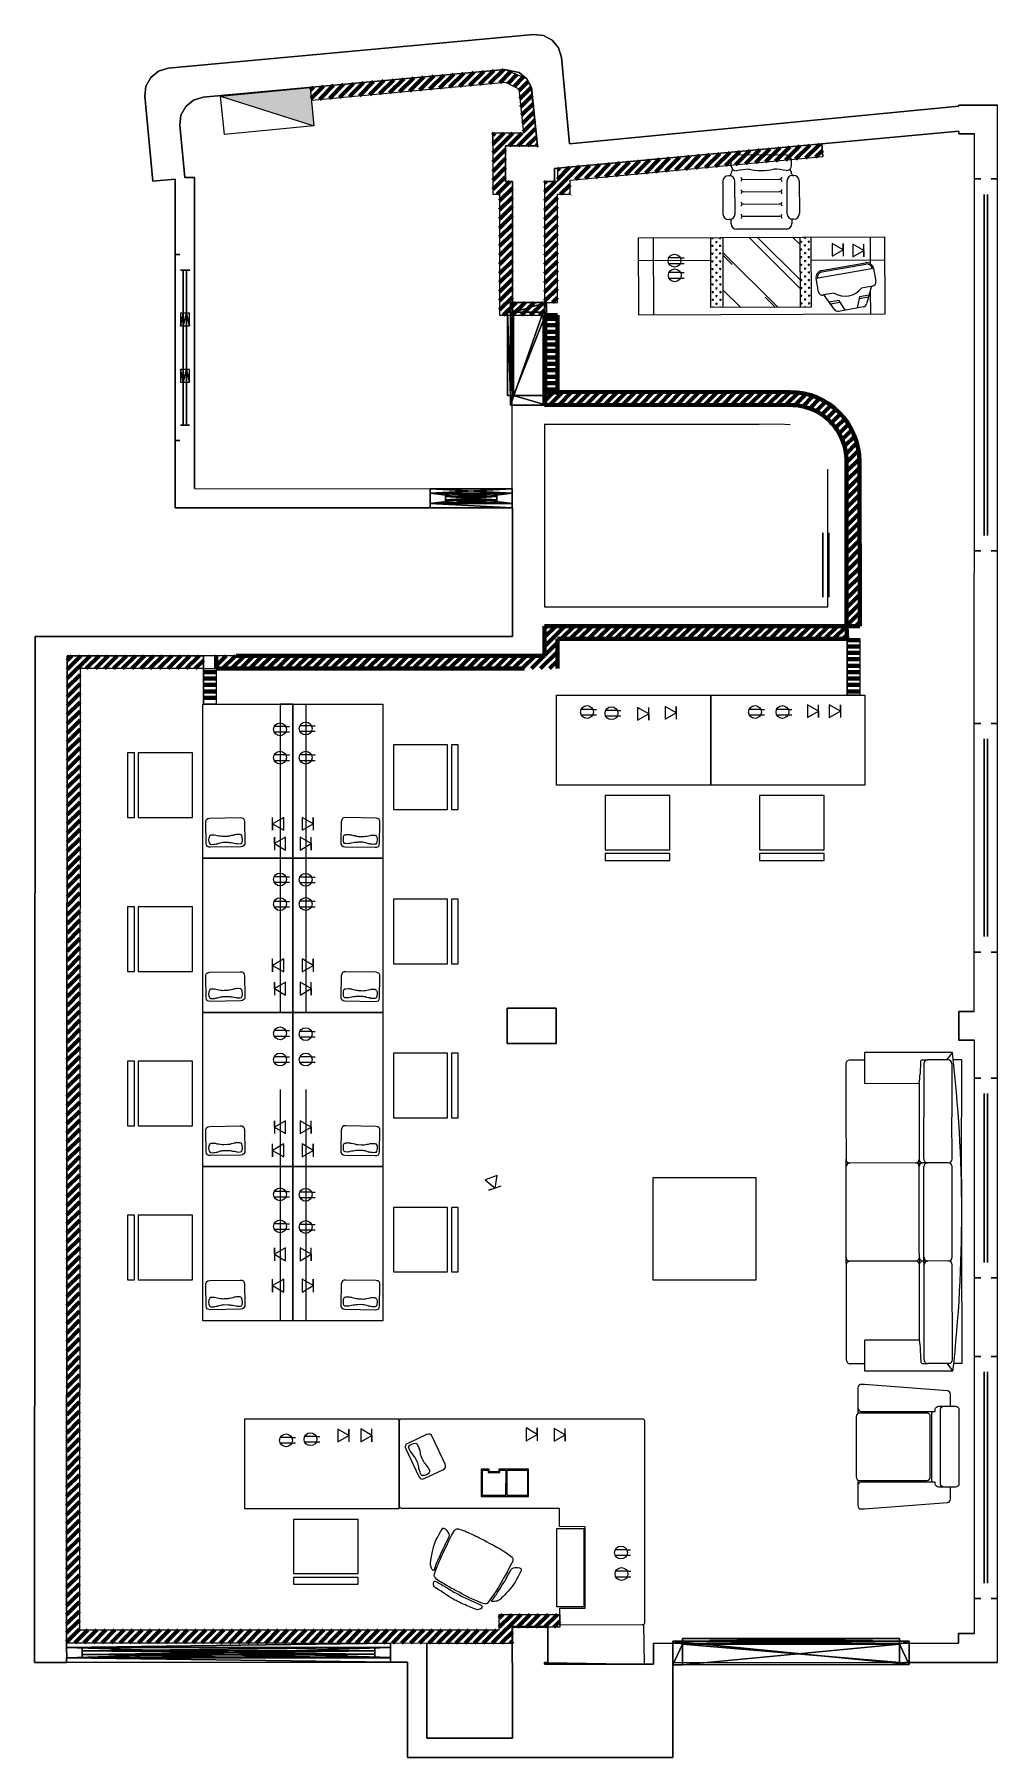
# Model space of a CAD drawing. Header units: metres. Extents: x 10.2 to 81, y 0 to 39.7.
# Drawn here: x 52.9 to 60.4, y 0 to 13.41 of the extents above; entities that cross this region are included whole.
import ezdxf

# ---------------------------------------------------------------- set-up
doc = ezdxf.new("R2010")
doc.units = ezdxf.units.M
doc.header["$LTSCALE"] = 0.2
doc.linetypes.add('ACAD_ISO02W100', pattern=[15, 12, -3])
for name, color, linetype in [('Canaletas', 4, 'Continuous'), ('Comunicacion', 1, 'Continuous'), ('conexiones', 7, 'ACAD_ISO02W100'), ('Ruta de Cableado', 3, 'Continuous'), ('Tomacorrientes', 7, 'Continuous'), ('Voz', 160, 'Continuous'), ('www.dwgautocad.com', 7, 'Continuous')]:
    doc.layers.add(name, color=color, linetype=linetype)
doc.layers.add('DLX_CONT', color=7, linetype='Continuous', true_color=0x969696)
doc.layers.add('L-Techo', color=7, linetype='Continuous', lineweight=30)
doc.layers.add('Muebles', color=9, linetype='Continuous', lineweight=5)
doc.layers.get('0').off()
pattern_1 = [(45, (0, 0), (-0.03535534, 0.03535534), [])]

# ---------------------------------------------------------------- blocks, each defined once
blk = doc.blocks.new('871_0_0')
mesh = blk.add_polyface()
corners = [(-1.14, 0.013, 0.88), (1.14, -0.013, 0.88), (1.14, 0.013, 0.88), (1.14, -0.013, 0.88), (-1.14, 0.013, 0.88), (-1.14, -0.013, 0.88), (-1.14, 0.013, -0.88), (-1.14, -0.013, 0.88), (-1.14, 0.013, 0.88), (-1.14, -0.013, 0.88), (-1.14, 0.013, -0.88), (-1.14, -0.013, -0.88), (1.14, 0.013, 0.88), (1.14, -0.013, -0.88), (1.14, 0.013, -0.88), (1.14, -0.013, -0.88), (1.14, 0.013, 0.88), (1.14, -0.013, 0.88), (1.14, 0.013, -0.88), (-1.14, -0.013, -0.88), (-1.14, 0.013, -0.88), (-1.14, -0.013, -0.88), (1.14, 0.013, -0.88), (1.14, -0.013, -0.88)]
mesh.append_faces([[corners[k] for k in face] for face in [(0, 1, 2), (3, 4, 5), (6, 7, 8), (9, 10, 11), (12, 13, 14), (15, 16, 17), (18, 19, 20), (21, 22, 23)]])
blk = doc.blocks.new('871_0_1')
mesh = blk.add_polyface()
corners = [(-1.26, 0.04, 1), (1.26, -0.04, 1), (1.26, 0.04, 1), (1.26, -0.04, 1), (-1.26, 0.04, 1), (-1.26, -0.04, 1), (1.26, 0.04, 1), (1.26, -0.04, -1), (1.26, 0.04, -1), (1.26, -0.04, -1), (1.26, 0.04, 1), (1.26, -0.04, 1), (1.26, 0.04, -1), (-1.26, -0.04, -1), (-1.26, 0.04, -1), (-1.26, -0.04, -1), (1.26, 0.04, -1), (1.26, -0.04, -1), (-1.26, 0.04, -1), (-1.26, -0.04, 1), (-1.26, 0.04, 1), (-1.26, -0.04, 1), (-1.26, 0.04, -1), (-1.26, -0.04, -1), (1.26, -0.04, -1), (-1.14, -0.04, -0.88), (-1.26, -0.04, -1), (-1.26, -0.04, -1), (-1.14, -0.04, 0.88), (-1.26, -0.04, 1), (-1.26, -0.04, -1), (-1.14, -0.04, -0.88), (-1.14, -0.04, 0.88), (1.26, -0.04, -1), (1.14, -0.04, -0.88), (-1.14, -0.04, -0.88), (1.26, -0.04, 1), (1.14, -0.04, -0.88), (1.26, -0.04, -1), (1.26, -0.04, 1), (1.14, -0.04, 0.88), (1.14, -0.04, -0.88), (-1.26, -0.04, 1), (1.14, -0.04, 0.88), (1.26, -0.04, 1), (1.14, -0.04, 0.88), (-1.26, -0.04, 1), (-1.14, -0.04, 0.88), (1.26, 0.04, 1), (-1.14, 0.04, 0.88), (-1.26, 0.04, 1), (-1.26, 0.04, 1), (-1.14, 0.04, -0.88), (-1.26, 0.04, -1), (-1.26, 0.04, 1), (-1.14, 0.04, 0.88), (-1.14, 0.04, -0.88), (1.26, 0.04, 1), (1.14, 0.04, 0.88), (-1.14, 0.04, 0.88), (1.26, 0.04, -1), (1.14, 0.04, 0.88), (1.26, 0.04, 1), (1.26, 0.04, -1), (1.14, 0.04, -0.88), (1.14, 0.04, 0.88), (-1.26, 0.04, -1), (1.14, 0.04, -0.88), (1.26, 0.04, -1), (1.14, 0.04, -0.88), (-1.26, 0.04, -1), (-1.14, 0.04, -0.88), (1.14, -0.013, 0.88), (-1.14, -0.04, 0.88), (-1.14, -0.013, 0.88), (-1.14, -0.04, 0.88), (1.14, -0.013, 0.88), (1.14, -0.04, 0.88), (1.14, -0.04, 0.88), (1.14, -0.013, -0.88), (1.14, -0.04, -0.88), (1.14, -0.013, -0.88), (1.14, -0.04, 0.88), (1.14, -0.013, 0.88), (-1.14, -0.04, -0.88), (-1.14, -0.013, 0.88), (-1.14, -0.04, 0.88), (-1.14, -0.013, 0.88), (-1.14, -0.04, -0.88), (-1.14, -0.013, -0.88), (1.14, -0.04, -0.88), (-1.14, -0.013, -0.88), (-1.14, -0.04, -0.88), (-1.14, -0.013, -0.88), (1.14, -0.04, -0.88), (1.14, -0.013, -0.88), (-1.14, 0.013, 0.88), (1.14, 0.04, 0.88), (1.14, 0.013, 0.88), (1.14, 0.04, 0.88), (-1.14, 0.013, 0.88), (-1.14, 0.04, 0.88), (-1.14, -0.013, 0.88), (1.14, 0.013, 0.88), (1.14, -0.013, 0.88), (1.14, 0.013, 0.88), (-1.14, -0.013, 0.88), (-1.14, 0.013, 0.88), (1.14, 0.04, -0.88), (1.14, 0.013, 0.88), (1.14, 0.04, 0.88), (1.14, 0.013, 0.88), (1.14, 0.04, -0.88), (1.14, 0.013, -0.88), (1.14, 0.013, -0.88), (1.14, -0.013, 0.88), (1.14, 0.013, 0.88), (1.14, -0.013, 0.88), (1.14, 0.013, -0.88), (1.14, -0.013, -0.88), (1.14, 0.04, -0.88), (-1.14, 0.013, -0.88), (1.14, 0.013, -0.88), (-1.14, 0.013, -0.88), (1.14, 0.04, -0.88), (-1.14, 0.04, -0.88), (1.14, -0.013, -0.88), (-1.14, 0.013, -0.88), (-1.14, -0.013, -0.88), (-1.14, 0.013, -0.88), (1.14, -0.013, -0.88), (1.14, 0.013, -0.88), (-1.14, 0.04, 0.88), (-1.14, 0.013, -0.88), (-1.14, 0.04, -0.88), (-1.14, 0.013, -0.88), (-1.14, 0.04, 0.88), (-1.14, 0.013, 0.88), (-1.14, -0.013, -0.88), (-1.14, 0.013, 0.88), (-1.14, -0.013, 0.88), (-1.14, 0.013, 0.88), (-1.14, -0.013, -0.88), (-1.14, 0.013, -0.88)]
mesh.append_faces([[corners[k] for k in face] for face in [(0, 1, 2), (3, 4, 5), (6, 7, 8), (9, 10, 11), (12, 13, 14), (15, 16, 17), (18, 19, 20), (21, 22, 23), (24, 25, 26), (27, 28, 29), (30, 31, 32), (33, 34, 35), (36, 37, 38), (39, 40, 41), (42, 43, 44), (45, 46, 47), (48, 49, 50), (51, 52, 53), (54, 55, 56), (57, 58, 59), (60, 61, 62), (63, 64, 65), (66, 67, 68), (69, 70, 71), (72, 73, 74), (75, 76, 77), (78, 79, 80), (81, 82, 83), (84, 85, 86), (87, 88, 89), (90, 91, 92), (93, 94, 95), (96, 97, 98), (99, 100, 101), (102, 103, 104), (105, 106, 107), (108, 109, 110), (111, 112, 113), (114, 115, 116), (117, 118, 119), (120, 121, 122), (123, 124, 125), (126, 127, 128), (129, 130, 131), (132, 133, 134), (135, 136, 137), (138, 139, 140), (141, 142, 143)]])
blk = doc.blocks.new('871_0_2')
mesh = blk.add_polyface()
corners = [(-1.14, -0.013, -0.88), (1.14, -0.013, 0.88), (-1.14, -0.013, 0.88), (1.14, -0.013, 0.88), (-1.14, -0.013, -0.88), (1.14, -0.013, -0.88), (1.14, 0.013, -0.88), (-1.14, 0.013, 0.88), (1.14, 0.013, 0.88), (-1.14, 0.013, 0.88), (1.14, 0.013, -0.88), (-1.14, 0.013, -0.88)]
mesh.append_faces([[corners[k] for k in face] for face in [(0, 1, 2), (3, 4, 5), (6, 7, 8), (9, 10, 11)]])
blk = doc.blocks.new('881_0_2')
mesh = blk.add_polyface()
corners = [(0.823, -0.013, 0.88), (-0.823, -0.013, -0.88), (0.823, -0.013, -0.88), (-0.823, -0.013, -0.88), (0.823, -0.013, 0.88), (-0.823, -0.013, 0.88), (-0.823, 0.013, -0.88), (0.823, 0.013, 0.88), (0.823, 0.013, -0.88), (0.823, 0.013, 0.88), (-0.823, 0.013, -0.88), (-0.823, 0.013, 0.88)]
mesh.append_faces([[corners[k] for k in face] for face in [(0, 1, 2), (3, 4, 5), (6, 7, 8), (9, 10, 11)]])
blk = doc.blocks.new('895_0_2')
mesh = blk.add_polyface()
corners = [(0.658, -0.013, 0.88), (-0.658, -0.013, -0.88), (0.658, -0.013, -0.88), (-0.658, -0.013, -0.88), (0.658, -0.013, 0.88), (-0.658, -0.013, 0.88), (0.658, 0.013, -0.88), (-0.658, 0.013, 0.88), (0.658, 0.013, 0.88), (-0.658, 0.013, 0.88), (0.658, 0.013, -0.88), (-0.658, 0.013, -0.88)]
mesh.append_faces([[corners[k] for k in face] for face in [(0, 1, 2), (3, 4, 5), (6, 7, 8), (9, 10, 11)]])
blk = doc.blocks.new('910_0_2')
mesh = blk.add_polyface()
corners = [(0.77, -0.013, 0.88), (-0.77, -0.013, -0.88), (0.77, -0.013, -0.88), (-0.77, -0.013, -0.88), (0.77, -0.013, 0.88), (-0.77, -0.013, 0.88), (0.77, 0.013, -0.88), (-0.77, 0.013, 0.88), (0.77, 0.013, 0.88), (-0.77, 0.013, 0.88), (0.77, 0.013, -0.88), (-0.77, 0.013, -0.88)]
mesh.append_faces([[corners[k] for k in face] for face in [(0, 1, 2), (3, 4, 5), (6, 7, 8), (9, 10, 11)]])
blk = doc.blocks.new('920_0_2')
mesh = blk.add_polyface()
corners = [(-1.327, -0.013, 0.88), (1.327, -0.013, -0.88), (1.327, -0.013, 0.88), (1.327, -0.013, -0.88), (-1.327, -0.013, 0.88), (-1.327, -0.013, -0.88), (-1.327, 0.013, -0.88), (1.327, 0.013, 0.88), (1.327, 0.013, -0.88), (1.327, 0.013, 0.88), (-1.327, 0.013, -0.88), (-1.327, 0.013, 0.88)]
mesh.append_faces([[corners[k] for k in face] for face in [(0, 1, 2), (3, 4, 5), (6, 7, 8), (9, 10, 11)]])
blk = doc.blocks.new('933_0_0')
mesh = blk.add_polyface()
corners = [(-0.604, -0.013, 0.2), (-0.604, 0.013, 0.3), (-0.604, -0.013, 0.3), (-0.604, 0.035, 0.3), (-0.604, 0.013, 0.2), (-0.604, 0.035, 0.2), (-0.604, 0.013, 0.3), (-0.604, 0.013, 0.2), (-0.604, 0.035, 0.3), (-0.604, -0.035, 0.2), (-0.604, -0.013, 0.3), (-0.604, -0.035, 0.3), (-0.604, -0.013, 0.2), (-0.604, -0.013, 0.3), (-0.604, -0.035, 0.2), (-0.604, 0.013, 0.3), (-0.604, -0.013, 0.2), (-0.604, 0.013, 0.2), (-0.269, 0.013, -0.63), (-0.169, -0.013, -0.63), (-0.169, 0.013, -0.63), (-0.269, 0.013, -0.63), (-0.169, 0.035, -0.63), (-0.269, 0.035, -0.63), (-0.269, 0.013, -0.63), (-0.169, 0.013, -0.63), (-0.169, 0.035, -0.63), (-0.269, -0.013, -0.63), (-0.169, -0.013, -0.63), (-0.269, 0.013, -0.63), (-0.269, -0.035, -0.63), (-0.169, -0.013, -0.63), (-0.269, -0.013, -0.63), (-0.169, -0.013, -0.63), (-0.269, -0.035, -0.63), (-0.169, -0.035, -0.63)]
mesh.append_faces([[corners[k] for k in face] for face in [(0, 1, 2), (3, 4, 5), (6, 7, 8), (9, 10, 11), (12, 13, 14), (15, 16, 17), (18, 19, 20), (21, 22, 23), (24, 25, 26), (27, 28, 29), (30, 31, 32), (33, 34, 35)]])
blk = doc.blocks.new('933_0_1')
mesh = blk.add_polyface()
corners = [(0.604, 0.013, 0.2), (0.604, -0.013, 0.3), (0.604, 0.013, 0.3), (0.604, -0.035, 0.3), (0.604, -0.013, 0.2), (0.604, -0.035, 0.2), (0.604, -0.013, 0.3), (0.604, -0.013, 0.2), (0.604, -0.035, 0.3), (0.604, 0.035, 0.2), (0.604, 0.013, 0.3), (0.604, 0.035, 0.3), (0.604, 0.013, 0.2), (0.604, 0.013, 0.3), (0.604, 0.035, 0.2), (0.604, -0.013, 0.3), (0.604, 0.013, 0.2), (0.604, -0.013, 0.2)]
mesh.append_faces([[corners[k] for k in face] for face in [(0, 1, 2), (3, 4, 5), (6, 7, 8), (9, 10, 11), (12, 13, 14), (15, 16, 17)]])
blk = doc.blocks.new('933_0_2')
mesh = blk.add_polyface()
corners = [(0.269, -0.013, -0.63), (0.169, 0.013, -0.63), (0.169, -0.013, -0.63), (0.169, 0.035, -0.63), (0.269, 0.013, -0.63), (0.269, 0.035, -0.63), (0.169, 0.013, -0.63), (0.269, 0.013, -0.63), (0.169, 0.035, -0.63), (0.269, -0.013, -0.63), (0.169, -0.035, -0.63), (0.269, -0.035, -0.63), (0.269, -0.013, -0.63), (0.169, -0.013, -0.63), (0.169, -0.035, -0.63), (0.169, 0.013, -0.63), (0.269, -0.013, -0.63), (0.269, 0.013, -0.63)]
mesh.append_faces([[corners[k] for k in face] for face in [(0, 1, 2), (3, 4, 5), (6, 7, 8), (9, 10, 11), (12, 13, 14), (15, 16, 17)]])
blk = doc.blocks.new('933_0_4')
mesh = blk.add_polyface()
corners = [(-0.604, -0.013, -0.63), (-0.269, -0.013, 0.2), (-0.604, -0.013, 0.2), (-0.269, -0.013, 0.2), (-0.604, -0.013, -0.63), (-0.269, -0.013, -0.63), (-0.269, 0.013, -0.63), (-0.604, 0.013, 0.2), (-0.269, 0.013, 0.2), (-0.604, 0.013, 0.2), (-0.269, 0.013, -0.63), (-0.604, 0.013, -0.63), (0.604, -0.013, 0.63), (-0.604, -0.013, 0.3), (0.604, -0.013, 0.3), (-0.604, -0.013, 0.3), (0.604, -0.013, 0.63), (-0.604, -0.013, 0.63), (-0.604, 0.013, 0.3), (0.604, 0.013, 0.63), (0.604, 0.013, 0.3), (0.604, 0.013, 0.63), (-0.604, 0.013, 0.3), (-0.604, 0.013, 0.63), (0.169, -0.013, 0.2), (-0.169, -0.013, -0.63), (0.169, -0.013, -0.63), (-0.169, -0.013, -0.63), (0.169, -0.013, 0.2), (-0.169, -0.013, 0.2), (-0.169, 0.013, 0.2), (0.169, 0.013, -0.63), (-0.169, 0.013, -0.63), (0.169, 0.013, -0.63), (-0.169, 0.013, 0.2), (0.169, 0.013, 0.2), (0.269, -0.013, 0.2), (0.604, -0.013, -0.63), (0.604, -0.013, 0.2), (0.604, -0.013, -0.63), (0.269, -0.013, 0.2), (0.269, -0.013, -0.63), (0.269, 0.013, -0.63), (0.604, 0.013, 0.2), (0.604, 0.013, -0.63), (0.604, 0.013, 0.2), (0.269, 0.013, -0.63), (0.269, 0.013, 0.2)]
mesh.append_faces([[corners[k] for k in face] for face in [(0, 1, 2), (3, 4, 5), (6, 7, 8), (9, 10, 11), (12, 13, 14), (15, 16, 17), (18, 19, 20), (21, 22, 23), (24, 25, 26), (27, 28, 29), (30, 31, 32), (33, 34, 35), (36, 37, 38), (39, 40, 41), (42, 43, 44), (45, 46, 47)]])
blk = doc.blocks.new('933_0_6')
mesh = blk.add_polyface()
corners = [(0.604, -0.035, 0.2), (0.604, -0.013, -0.63), (0.604, -0.04, -0.63), (0.604, -0.035, 0.3), (0.604, -0.013, 0.63), (0.604, -0.013, 0.3), (0.604, -0.035, 0.3), (0.604, -0.04, 0.63), (0.604, -0.013, 0.63), (0.604, -0.035, 0.3), (0.604, -0.04, -0.63), (0.604, -0.04, 0.63), (0.604, -0.035, 0.2), (0.604, -0.04, -0.63), (0.604, -0.035, 0.3), (0.604, -0.013, -0.63), (0.604, -0.035, 0.2), (0.604, -0.013, 0.2)]
mesh.append_faces([[corners[k] for k in face] for face in [(0, 1, 2), (3, 4, 5), (6, 7, 8), (9, 10, 11), (12, 13, 14), (15, 16, 17)]])
blk = doc.blocks.new('943_0_0')
mesh = blk.add_polyface()
corners = [(0.2, -0.013, 0.3), (0.2, 0.013, 0.2), (0.2, -0.013, 0.2), (0.2, 0.035, 0.2), (0.2, 0.013, 0.3), (0.2, 0.035, 0.3), (0.2, 0.013, 0.2), (0.2, 0.013, 0.3), (0.2, 0.035, 0.2), (0.2, -0.035, 0.3), (0.2, -0.013, 0.2), (0.2, -0.035, 0.2), (0.2, -0.013, 0.3), (0.2, -0.013, 0.2), (0.2, -0.035, 0.3), (0.2, 0.013, 0.2), (0.2, -0.013, 0.3), (0.2, 0.013, 0.3)]
mesh.append_faces([[corners[k] for k in face] for face in [(0, 1, 2), (3, 4, 5), (6, 7, 8), (9, 10, 11), (12, 13, 14), (15, 16, 17)]])
blk = doc.blocks.new('943_0_1')
mesh = blk.add_polyface()
corners = [(-0.2, -0.013, 0.2), (-0.2, 0.013, 0.3), (-0.2, -0.013, 0.3), (-0.2, 0.035, 0.3), (-0.2, 0.013, 0.2), (-0.2, 0.035, 0.2), (-0.2, 0.013, 0.3), (-0.2, 0.013, 0.2), (-0.2, 0.035, 0.3), (-0.2, -0.035, 0.2), (-0.2, -0.013, 0.3), (-0.2, -0.035, 0.3), (-0.2, -0.013, 0.2), (-0.2, -0.013, 0.3), (-0.2, -0.035, 0.2), (-0.2, 0.013, 0.3), (-0.2, -0.013, 0.2), (-0.2, 0.013, 0.2)]
mesh.append_faces([[corners[k] for k in face] for face in [(0, 1, 2), (3, 4, 5), (6, 7, 8), (9, 10, 11), (12, 13, 14), (15, 16, 17)]])
blk = doc.blocks.new('943_0_2')
mesh = blk.add_polyface()
corners = [(0.2, 0.013, 0.2), (0.2, -0.013, 0.3), (0.2, -0.013, 0.2), (0.2, 0.013, 0.3), (0.2, 0.035, 0.2), (0.2, 0.035, 0.3), (0.2, 0.013, 0.3), (0.2, 0.013, 0.2), (0.2, 0.035, 0.2), (0.2, -0.035, 0.2), (0.2, -0.013, 0.3), (0.2, -0.035, 0.3), (0.2, -0.013, 0.2), (0.2, -0.013, 0.3), (0.2, -0.035, 0.2), (0.2, -0.013, 0.3), (0.2, 0.013, 0.2), (0.2, 0.013, 0.3), (-0.2, -0.013, 0.2), (-0.2, 0.013, 0.3), (-0.2, 0.013, 0.2), (-0.2, -0.013, 0.3), (-0.2, -0.035, 0.2), (-0.2, -0.035, 0.3), (-0.2, -0.013, 0.3), (-0.2, -0.013, 0.2), (-0.2, -0.035, 0.2), (-0.2, 0.035, 0.2), (-0.2, 0.013, 0.3), (-0.2, 0.035, 0.3), (-0.2, 0.013, 0.2), (-0.2, 0.013, 0.3), (-0.2, 0.035, 0.2), (-0.2, 0.013, 0.3), (-0.2, -0.013, 0.2), (-0.2, -0.013, 0.3), (-0.2, 0.013, 0.2), (0.2, -0.013, 0.2), (0.2, 0.013, 0.2), (0.2, -0.013, 0.2), (-0.2, 0.013, 0.2), (-0.2, -0.013, 0.2), (0.2, 0.013, 0.2), (0.2, -0.013, -0.63), (0.2, 0.013, -0.63), (0.2, -0.013, -0.63), (0.2, 0.013, 0.2), (0.2, -0.013, 0.2), (-0.2, -0.013, 0.2), (-0.2, 0.013, -0.63), (-0.2, -0.013, -0.63), (-0.2, 0.013, -0.63), (-0.2, -0.013, 0.2), (-0.2, 0.013, 0.2), (0.2, 0.013, -0.63), (-0.2, -0.013, -0.63), (-0.2, 0.013, -0.63), (-0.2, -0.013, -0.63), (0.2, 0.013, -0.63), (0.2, -0.013, -0.63), (0.2, 0.013, 0.3), (-0.2, -0.013, 0.3), (-0.2, 0.013, 0.3), (-0.2, -0.013, 0.3), (0.2, 0.013, 0.3), (0.2, -0.013, 0.3), (0.2, -0.013, 0.3), (0.2, 0.013, 0.63), (0.2, -0.013, 0.63), (0.2, 0.013, 0.63), (0.2, -0.013, 0.3), (0.2, 0.013, 0.3), (0.2, 0.013, 0.63), (-0.2, -0.013, 0.63), (0.2, -0.013, 0.63), (-0.2, -0.013, 0.63), (0.2, 0.013, 0.63), (-0.2, 0.013, 0.63), (-0.2, 0.013, 0.3), (-0.2, -0.013, 0.63), (-0.2, 0.013, 0.63), (-0.2, -0.013, 0.63), (-0.2, 0.013, 0.3), (-0.2, -0.013, 0.3)]
mesh.append_faces([[corners[k] for k in face] for face in [(0, 1, 2), (3, 4, 5), (6, 7, 8), (9, 10, 11), (12, 13, 14), (15, 16, 17), (18, 19, 20), (21, 22, 23), (24, 25, 26), (27, 28, 29), (30, 31, 32), (33, 34, 35), (36, 37, 38), (39, 40, 41), (42, 43, 44), (45, 46, 47), (48, 49, 50), (51, 52, 53), (54, 55, 56), (57, 58, 59), (60, 61, 62), (63, 64, 65), (66, 67, 68), (69, 70, 71), (72, 73, 74), (75, 76, 77), (78, 79, 80), (81, 82, 83)]])
blk = doc.blocks.new('943_0_3')
mesh = blk.add_polyface()
corners = [(-0.2, -0.013, 0.2), (0.2, -0.013, -0.63), (0.2, -0.013, 0.2), (0.2, -0.013, -0.63), (-0.2, -0.013, 0.2), (-0.2, -0.013, -0.63), (-0.2, 0.013, -0.63), (0.2, 0.013, 0.2), (0.2, 0.013, -0.63), (0.2, 0.013, 0.2), (-0.2, 0.013, -0.63), (-0.2, 0.013, 0.2), (-0.2, -0.013, 0.63), (0.2, -0.013, 0.3), (0.2, -0.013, 0.63), (0.2, -0.013, 0.3), (-0.2, -0.013, 0.63), (-0.2, -0.013, 0.3), (-0.2, 0.013, 0.63), (0.2, 0.013, 0.3), (-0.2, 0.013, 0.3), (0.2, 0.013, 0.3), (-0.2, 0.013, 0.63), (0.2, 0.013, 0.63)]
mesh.append_faces([[corners[k] for k in face] for face in [(0, 1, 2), (3, 4, 5), (6, 7, 8), (9, 10, 11), (12, 13, 14), (15, 16, 17), (18, 19, 20), (21, 22, 23)]])
blk = doc.blocks.new('943_0_4')
mesh = blk.add_polyface()
corners = [(-0.32, 0.04, 0.75), (0.32, -0.04, 0.75), (0.32, 0.04, 0.75), (0.32, -0.04, 0.75), (-0.32, 0.04, 0.75), (-0.32, -0.04, 0.75), (0.32, 0.04, 0.75), (0.32, -0.04, -0.75), (0.32, 0.04, -0.75), (0.32, -0.04, -0.75), (0.32, 0.04, 0.75), (0.32, -0.04, 0.75), (0.32, 0.04, -0.75), (-0.32, -0.04, -0.75), (-0.32, 0.04, -0.75), (-0.32, -0.04, -0.75), (0.32, 0.04, -0.75), (0.32, -0.04, -0.75), (-0.32, 0.04, -0.75), (-0.32, -0.04, 0.75), (-0.32, 0.04, 0.75), (-0.32, -0.04, 0.75), (-0.32, 0.04, -0.75), (-0.32, -0.04, -0.75), (-0.32, -0.04, -0.75), (-0.2, -0.04, 0.63), (-0.32, -0.04, 0.75), (0.32, -0.04, -0.75), (-0.2, -0.04, -0.63), (-0.32, -0.04, -0.75), (0.32, -0.04, -0.75), (0.2, -0.04, -0.63), (-0.2, -0.04, -0.63), (0.32, -0.04, 0.75), (0.2, -0.04, -0.63), (0.32, -0.04, -0.75), (0.32, -0.04, 0.75), (0.2, -0.04, 0.63), (0.2, -0.04, -0.63), (-0.32, -0.04, 0.75), (0.2, -0.04, 0.63), (0.32, -0.04, 0.75), (-0.32, -0.04, 0.75), (-0.2, -0.04, 0.63), (0.2, -0.04, 0.63), (-0.2, -0.04, 0.63), (-0.32, -0.04, -0.75), (-0.2, -0.04, -0.63), (-0.32, 0.04, 0.75), (-0.2, 0.04, -0.63), (-0.32, 0.04, -0.75), (0.32, 0.04, 0.75), (-0.2, 0.04, 0.63), (-0.32, 0.04, 0.75), (0.32, 0.04, 0.75), (0.2, 0.04, 0.63), (-0.2, 0.04, 0.63), (0.32, 0.04, -0.75), (0.2, 0.04, 0.63), (0.32, 0.04, 0.75), (0.32, 0.04, -0.75), (0.2, 0.04, -0.63), (0.2, 0.04, 0.63), (-0.32, 0.04, -0.75), (0.2, 0.04, -0.63), (0.32, 0.04, -0.75), (-0.32, 0.04, -0.75), (-0.2, 0.04, -0.63), (0.2, 0.04, -0.63), (-0.2, 0.04, -0.63), (-0.32, 0.04, 0.75), (-0.2, 0.04, 0.63), (0.2, 0.013, 0.63), (-0.2, -0.013, 0.63), (-0.2, 0.013, 0.63), (-0.2, -0.013, 0.63), (0.2, 0.013, 0.63), (0.2, -0.013, 0.63), (0.2, -0.035, 0.2), (0.2, -0.013, -0.63), (0.2, -0.04, -0.63), (0.2, -0.035, 0.3), (0.2, -0.013, 0.63), (0.2, -0.013, 0.3), (0.2, -0.035, 0.3), (0.2, -0.04, 0.63), (0.2, -0.013, 0.63), (0.2, -0.035, 0.3), (0.2, -0.04, -0.63), (0.2, -0.04, 0.63), (0.2, -0.035, 0.2), (0.2, -0.04, -0.63), (0.2, -0.035, 0.3), (0.2, -0.013, -0.63), (0.2, -0.035, 0.2), (0.2, -0.013, 0.2), (-0.2, 0.04, -0.63), (-0.2, 0.035, 0.2), (-0.2, 0.013, -0.63), (-0.2, 0.013, -0.63), (-0.2, 0.035, 0.2), (-0.2, 0.013, 0.2), (-0.2, 0.04, 0.63), (-0.2, 0.035, 0.2), (-0.2, 0.04, -0.63), (-0.2, 0.04, 0.63), (-0.2, 0.035, 0.3), (-0.2, 0.035, 0.2), (-0.2, 0.013, 0.63), (-0.2, 0.035, 0.3), (-0.2, 0.04, 0.63), (-0.2, 0.035, 0.3), (-0.2, 0.013, 0.63), (-0.2, 0.013, 0.3), (0.2, 0.04, -0.63), (-0.2, 0.013, -0.63), (0.2, 0.013, -0.63), (-0.2, 0.013, -0.63), (0.2, 0.04, -0.63), (-0.2, 0.04, -0.63), (0.2, -0.04, -0.63), (-0.2, -0.013, -0.63), (-0.2, -0.04, -0.63), (-0.2, -0.013, -0.63), (0.2, -0.04, -0.63), (0.2, -0.013, -0.63), (-0.2, 0.013, -0.63), (0.2, -0.013, -0.63), (0.2, 0.013, -0.63), (0.2, -0.013, -0.63), (-0.2, 0.013, -0.63), (-0.2, -0.013, -0.63), (0.2, -0.013, 0.2), (0.2, 0.013, -0.63), (0.2, -0.013, -0.63), (0.2, 0.013, -0.63), (0.2, -0.013, 0.2), (0.2, 0.013, 0.2), (-0.2, 0.013, 0.2), (-0.2, -0.013, -0.63), (-0.2, 0.013, -0.63), (-0.2, -0.013, -0.63), (-0.2, 0.013, 0.2), (-0.2, -0.013, 0.2), (0.2, 0.013, 0.3), (0.2, -0.013, 0.63), (0.2, 0.013, 0.63), (0.2, -0.013, 0.63), (0.2, 0.013, 0.3), (0.2, -0.013, 0.3), (0.2, -0.04, 0.63), (-0.2, -0.013, 0.63), (0.2, -0.013, 0.63), (-0.2, -0.013, 0.63), (0.2, -0.04, 0.63), (-0.2, -0.04, 0.63), (0.2, 0.04, 0.63), (-0.2, 0.013, 0.63), (-0.2, 0.04, 0.63), (-0.2, 0.013, 0.63), (0.2, 0.04, 0.63), (0.2, 0.013, 0.63), (-0.2, -0.013, 0.3), (-0.2, 0.013, 0.63), (-0.2, -0.013, 0.63), (-0.2, 0.013, 0.63), (-0.2, -0.013, 0.3), (-0.2, 0.013, 0.3), (0.2, 0.013, -0.63), (0.2, 0.035, 0.2), (0.2, 0.04, -0.63), (0.2, 0.013, 0.63), (0.2, 0.035, 0.3), (0.2, 0.013, 0.3), (0.2, 0.04, 0.63), (0.2, 0.035, 0.3), (0.2, 0.013, 0.63), (0.2, 0.04, -0.63), (0.2, 0.035, 0.3), (0.2, 0.04, 0.63), (0.2, 0.04, -0.63), (0.2, 0.035, 0.2), (0.2, 0.035, 0.3), (0.2, 0.035, 0.2), (0.2, 0.013, -0.63), (0.2, 0.013, 0.2)]
mesh.append_faces([[corners[k] for k in face] for face in [(0, 1, 2), (3, 4, 5), (6, 7, 8), (9, 10, 11), (12, 13, 14), (15, 16, 17), (18, 19, 20), (21, 22, 23), (24, 25, 26), (27, 28, 29), (30, 31, 32), (33, 34, 35), (36, 37, 38), (39, 40, 41), (42, 43, 44), (45, 46, 47), (48, 49, 50), (51, 52, 53), (54, 55, 56), (57, 58, 59), (60, 61, 62), (63, 64, 65), (66, 67, 68), (69, 70, 71), (72, 73, 74), (75, 76, 77), (78, 79, 80), (81, 82, 83), (84, 85, 86), (87, 88, 89), (90, 91, 92), (93, 94, 95), (96, 97, 98), (99, 100, 101), (102, 103, 104), (105, 106, 107), (108, 109, 110), (111, 112, 113), (114, 115, 116), (117, 118, 119), (120, 121, 122), (123, 124, 125), (126, 127, 128), (129, 130, 131), (132, 133, 134), (135, 136, 137), (138, 139, 140), (141, 142, 143), (144, 145, 146), (147, 148, 149), (150, 151, 152), (153, 154, 155), (156, 157, 158), (159, 160, 161), (162, 163, 164), (165, 166, 167), (168, 169, 170), (171, 172, 173), (174, 175, 176), (177, 178, 179), (180, 181, 182), (183, 184, 185)]])
blk = doc.blocks.new('943_0_5')
mesh = blk.add_polyface()
corners = [(-0.2, -0.013, -0.63), (-0.2, -0.035, 0.2), (-0.2, -0.04, -0.63), (-0.2, -0.013, 0.63), (-0.2, -0.035, 0.3), (-0.2, -0.013, 0.3), (-0.2, -0.04, 0.63), (-0.2, -0.035, 0.3), (-0.2, -0.013, 0.63), (-0.2, -0.04, -0.63), (-0.2, -0.035, 0.3), (-0.2, -0.04, 0.63), (-0.2, -0.04, -0.63), (-0.2, -0.035, 0.2), (-0.2, -0.035, 0.3), (-0.2, -0.035, 0.2), (-0.2, -0.013, -0.63), (-0.2, -0.013, 0.2)]
mesh.append_faces([[corners[k] for k in face] for face in [(0, 1, 2), (3, 4, 5), (6, 7, 8), (9, 10, 11), (12, 13, 14), (15, 16, 17)]])
blk = doc.blocks.new('943_0_6')
mesh = blk.add_polyface()
corners = [(-0.2, -0.035, 0.2), (0.2, -0.013, 0.2), (0.2, -0.035, 0.2), (0.2, -0.013, 0.2), (-0.2, -0.035, 0.2), (-0.2, -0.013, 0.2), (-0.2, -0.013, 0.2), (0.2, 0.013, 0.2), (0.2, -0.013, 0.2), (0.2, 0.013, 0.2), (-0.2, -0.013, 0.2), (-0.2, 0.013, 0.2), (-0.2, -0.035, 0.3), (0.2, -0.035, 0.2), (0.2, -0.035, 0.3), (0.2, -0.035, 0.2), (-0.2, -0.035, 0.3), (-0.2, -0.035, 0.2), (0.2, -0.035, 0.3), (-0.2, -0.013, 0.3), (-0.2, -0.035, 0.3), (-0.2, -0.013, 0.3), (0.2, -0.035, 0.3), (0.2, -0.013, 0.3), (-0.2, 0.013, 0.3), (0.2, -0.013, 0.3), (0.2, 0.013, 0.3), (0.2, -0.013, 0.3), (-0.2, 0.013, 0.3), (-0.2, -0.013, 0.3), (0.2, 0.013, 0.3), (-0.2, 0.035, 0.3), (-0.2, 0.013, 0.3), (-0.2, 0.035, 0.3), (0.2, 0.013, 0.3), (0.2, 0.035, 0.3), (0.2, 0.035, 0.3), (-0.2, 0.035, 0.2), (-0.2, 0.035, 0.3), (-0.2, 0.035, 0.2), (0.2, 0.035, 0.3), (0.2, 0.035, 0.2), (0.2, 0.035, 0.2), (-0.2, 0.013, 0.2), (-0.2, 0.035, 0.2), (-0.2, 0.013, 0.2), (0.2, 0.035, 0.2), (0.2, 0.013, 0.2)]
mesh.append_faces([[corners[k] for k in face] for face in [(0, 1, 2), (3, 4, 5), (6, 7, 8), (9, 10, 11), (12, 13, 14), (15, 16, 17), (18, 19, 20), (21, 22, 23), (24, 25, 26), (27, 28, 29), (30, 31, 32), (33, 34, 35), (36, 37, 38), (39, 40, 41), (42, 43, 44), (45, 46, 47)]])
blk = doc.blocks.new('953_0_0')
mesh = blk.add_polyface()
corners = [(-0.845, -0.091, 0.925), (0.845, -0.068, 0.925), (0.845, -0.091, 0.925), (0.845, -0.068, 0.925), (-0.845, -0.091, 0.925), (-0.845, -0.068, 0.925), (0.845, -0.091, 0.925), (0.845, -0.068, -1), (0.845, -0.091, -1), (0.845, -0.068, -1), (0.845, -0.091, 0.925), (0.845, -0.068, 0.925), (-0.845, -0.091, -1), (-0.845, -0.068, 0.925), (-0.845, -0.091, 0.925), (-0.845, -0.068, 0.925), (-0.845, -0.091, -1), (-0.845, -0.068, -1)]
mesh.append_faces([[corners[k] for k in face] for face in [(0, 1, 2), (3, 4, 5), (6, 7, 8), (9, 10, 11), (12, 13, 14), (15, 16, 17)]])
blk = doc.blocks.new('953_0_1')
mesh = blk.add_polyface()
corners = [(-0.845, -0.068, -1), (-0.845, -0.091, 0.925), (-0.845, -0.068, 0.925), (-0.845, -0.091, 0.925), (-0.845, -0.068, -1), (-0.845, -0.091, -1), (0.845, -0.091, 0.925), (-0.845, -0.068, 0.925), (-0.845, -0.091, 0.925), (-0.845, -0.068, 0.925), (0.845, -0.091, 0.925), (0.845, -0.068, 0.925), (0.845, -0.068, 0.925), (0.845, -0.091, -1), (0.845, -0.068, -1), (0.845, -0.091, -1), (0.845, -0.068, 0.925), (0.845, -0.091, 0.925)]
mesh.append_faces([[corners[k] for k in face] for face in [(0, 1, 2), (3, 4, 5), (6, 7, 8), (9, 10, 11), (12, 13, 14), (15, 16, 17)]])
blk = doc.blocks.new('953_0_2')
mesh = blk.add_polyface()
corners = [(-0.92, 0.091, 1), (0.92, -0.091, 1), (0.92, 0.091, 1), (0.92, -0.091, 1), (-0.92, 0.091, 1), (-0.92, -0.091, 1), (0.92, 0.091, 1), (0.92, -0.091, -1), (0.92, 0.091, -1), (0.92, -0.091, -1), (0.92, 0.091, 1), (0.92, -0.091, 1), (-0.92, 0.091, -1), (-0.92, -0.091, 1), (-0.92, 0.091, 1), (-0.92, -0.091, 1), (-0.92, 0.091, -1), (-0.92, -0.091, -1), (0.845, -0.068, -1), (0.92, 0.091, -1), (0.92, -0.091, -1), (0.845, -0.068, -1), (0.92, -0.091, -1), (0.845, -0.091, -1), (0.92, 0.091, -1), (0.845, -0.068, -1), (0.845, 0.091, -1), (-0.92, 0.091, -1), (-0.845, -0.068, -1), (-0.92, -0.091, -1), (-0.92, -0.091, -1), (-0.845, -0.068, -1), (-0.845, -0.091, -1), (-0.845, -0.068, -1), (-0.92, 0.091, -1), (-0.845, 0.091, -1), (-0.92, 0.091, 1), (-0.845, 0.091, 0.925), (-0.92, 0.091, -1), (-0.92, 0.091, -1), (-0.845, 0.091, 0.925), (-0.845, 0.091, -1), (0.92, 0.091, 1), (-0.845, 0.091, 0.925), (-0.92, 0.091, 1), (0.92, 0.091, 1), (0.845, 0.091, 0.925), (-0.845, 0.091, 0.925), (0.92, 0.091, -1), (0.845, 0.091, 0.925), (0.92, 0.091, 1), (0.845, 0.091, 0.925), (0.92, 0.091, -1), (0.845, 0.091, -1), (-0.845, -0.091, 0.925), (-0.92, -0.091, 1), (-0.92, -0.091, -1), (-0.845, -0.091, 0.925), (-0.92, -0.091, -1), (-0.845, -0.091, -1), (-0.845, -0.091, 0.925), (0.92, -0.091, 1), (-0.92, -0.091, 1), (0.845, -0.091, 0.925), (0.92, -0.091, 1), (-0.845, -0.091, 0.925), (0.845, -0.091, 0.925), (0.92, -0.091, -1), (0.92, -0.091, 1), (0.92, -0.091, -1), (0.845, -0.091, 0.925), (0.845, -0.091, -1), (0.845, 0.091, 0.925), (-0.845, -0.068, 0.925), (-0.845, 0.091, 0.925), (-0.845, -0.068, 0.925), (0.845, 0.091, 0.925), (0.845, -0.068, 0.925), (0.845, 0.091, -1), (0.845, -0.068, 0.925), (0.845, 0.091, 0.925), (0.845, -0.068, 0.925), (0.845, 0.091, -1), (0.845, -0.068, -1), (-0.845, 0.091, 0.925), (-0.845, -0.068, -1), (-0.845, 0.091, -1), (-0.845, -0.068, -1), (-0.845, 0.091, 0.925), (-0.845, -0.068, 0.925)]
mesh.append_faces([[corners[k] for k in face] for face in [(0, 1, 2), (3, 4, 5), (6, 7, 8), (9, 10, 11), (12, 13, 14), (15, 16, 17), (18, 19, 20), (21, 22, 23), (24, 25, 26), (27, 28, 29), (30, 31, 32), (33, 34, 35), (36, 37, 38), (39, 40, 41), (42, 43, 44), (45, 46, 47), (48, 49, 50), (51, 52, 53), (54, 55, 56), (57, 58, 59), (60, 61, 62), (63, 64, 65), (66, 67, 68), (69, 70, 71), (72, 73, 74), (75, 76, 77), (78, 79, 80), (81, 82, 83), (84, 85, 86), (87, 88, 89)]])
blk = doc.blocks.new('953_0_3')
mesh = blk.add_polyface()
corners = [(0.845, -0.113, 0.925), (-0.845, -0.091, 0.925), (-0.845, -0.113, 0.925), (-0.845, -0.091, 0.925), (0.845, -0.113, 0.925), (0.845, -0.091, 0.925), (-0.845, -0.113, 0.925), (-0.845, -0.091, -1), (-0.845, -0.113, -1), (-0.845, -0.091, -1), (-0.845, -0.113, 0.925), (-0.845, -0.091, 0.925)]
mesh.append_faces([[corners[k] for k in face] for face in [(0, 1, 2), (3, 4, 5), (6, 7, 8), (9, 10, 11)]])
blk = doc.blocks.new('953_0_4')
mesh = blk.add_polyface()
corners = [(0.845, -0.113, -1), (0.845, -0.091, 0.925), (0.845, -0.113, 0.925), (0.845, -0.091, 0.925), (0.845, -0.113, -1), (0.845, -0.091, -1), (-0.845, -0.091, -1), (0.845, -0.091, -1), (-0.845, -0.113, -1), (-0.845, -0.113, -1), (0.845, -0.091, -1), (0.845, -0.113, -1), (-0.845, -0.091, -1), (0.845, -0.068, -1), (0.845, -0.091, -1), (0.845, -0.068, -1), (-0.845, -0.091, -1), (-0.845, -0.068, -1), (-0.845, -0.068, -1), (0.845, -0.068, 0.925), (0.845, -0.068, -1), (0.845, -0.068, 0.925), (-0.845, -0.068, -1), (-0.845, -0.068, 0.925)]
mesh.append_faces([[corners[k] for k in face] for face in [(0, 1, 2), (3, 4, 5), (6, 7, 8), (9, 10, 11), (12, 13, 14), (15, 16, 17), (18, 19, 20), (21, 22, 23)]])
blk = doc.blocks.new('953_0_5')
mesh = blk.add_polyface()
corners = [(-0.845, -0.113, 0.925), (0.845, -0.113, -1), (0.845, -0.113, 0.925), (0.845, -0.113, -1), (-0.845, -0.113, 0.925), (-0.845, -0.113, -1)]
mesh.append_faces([[corners[k] for k in face] for face in [(0, 1, 2), (3, 4, 5)]])
blk = doc.blocks.new('1002_0_0')
mesh = blk.add_polyface()
corners = [(-0.325, -0.14, 0.925), (0.325, -0.117, 0.925), (0.325, -0.14, 0.925), (0.325, -0.117, 0.925), (-0.325, -0.14, 0.925), (-0.325, -0.117, 0.925), (0.325, -0.14, 0.925), (0.325, -0.117, -1), (0.325, -0.14, -1), (0.325, -0.117, -1), (0.325, -0.14, 0.925), (0.325, -0.117, 0.925), (-0.325, -0.14, -1), (-0.325, -0.117, 0.925), (-0.325, -0.14, 0.925), (-0.325, -0.117, 0.925), (-0.325, -0.14, -1), (-0.325, -0.117, -1)]
mesh.append_faces([[corners[k] for k in face] for face in [(0, 1, 2), (3, 4, 5), (6, 7, 8), (9, 10, 11), (12, 13, 14), (15, 16, 17)]])
blk = doc.blocks.new('1002_0_1')
mesh = blk.add_polyface()
corners = [(-0.325, -0.117, -1), (-0.325, -0.14, 0.925), (-0.325, -0.117, 0.925), (-0.325, -0.14, 0.925), (-0.325, -0.117, -1), (-0.325, -0.14, -1), (0.325, -0.14, 0.925), (-0.325, -0.117, 0.925), (-0.325, -0.14, 0.925), (-0.325, -0.117, 0.925), (0.325, -0.14, 0.925), (0.325, -0.117, 0.925), (0.325, -0.117, 0.925), (0.325, -0.14, -1), (0.325, -0.117, -1), (0.325, -0.14, -1), (0.325, -0.117, 0.925), (0.325, -0.14, 0.925)]
mesh.append_faces([[corners[k] for k in face] for face in [(0, 1, 2), (3, 4, 5), (6, 7, 8), (9, 10, 11), (12, 13, 14), (15, 16, 17)]])
blk = doc.blocks.new('1002_0_2')
mesh = blk.add_polyface()
corners = [(-0.4, 0.14, 1), (0.4, -0.14, 1), (0.4, 0.14, 1), (0.4, -0.14, 1), (-0.4, 0.14, 1), (-0.4, -0.14, 1), (0.4, 0.14, 1), (0.4, -0.14, -1), (0.4, 0.14, -1), (0.4, -0.14, -1), (0.4, 0.14, 1), (0.4, -0.14, 1), (-0.4, 0.14, -1), (-0.4, -0.14, 1), (-0.4, 0.14, 1), (-0.4, -0.14, 1), (-0.4, 0.14, -1), (-0.4, -0.14, -1), (0.4, -0.14, -1), (0.325, -0.117, -1), (0.4, 0.14, -1), (0.4, 0.14, -1), (0.325, -0.117, -1), (0.325, 0.14, -1), (0.325, -0.117, -1), (0.4, -0.14, -1), (0.325, -0.14, -1), (-0.325, -0.117, -1), (-0.4, -0.14, -1), (-0.4, 0.14, -1), (-0.325, -0.117, -1), (-0.4, 0.14, -1), (-0.325, 0.14, -1), (-0.4, -0.14, -1), (-0.325, -0.117, -1), (-0.325, -0.14, -1), (-0.4, 0.14, 1), (-0.325, 0.14, 0.925), (-0.4, 0.14, -1), (-0.4, 0.14, -1), (-0.325, 0.14, 0.925), (-0.325, 0.14, -1), (0.4, 0.14, 1), (-0.325, 0.14, 0.925), (-0.4, 0.14, 1), (0.4, 0.14, 1), (0.325, 0.14, 0.925), (-0.325, 0.14, 0.925), (0.4, 0.14, -1), (0.325, 0.14, 0.925), (0.4, 0.14, 1), (0.325, 0.14, 0.925), (0.4, 0.14, -1), (0.325, 0.14, -1), (-0.325, -0.14, 0.925), (-0.4, -0.14, 1), (-0.4, -0.14, -1), (-0.325, -0.14, 0.925), (-0.4, -0.14, -1), (-0.325, -0.14, -1), (-0.325, -0.14, 0.925), (0.4, -0.14, 1), (-0.4, -0.14, 1), (0.325, -0.14, 0.925), (0.4, -0.14, 1), (-0.325, -0.14, 0.925), (0.325, -0.14, 0.925), (0.4, -0.14, -1), (0.4, -0.14, 1), (0.4, -0.14, -1), (0.325, -0.14, 0.925), (0.325, -0.14, -1), (-0.325, 0.14, 0.925), (0.325, -0.117, 0.925), (-0.325, -0.117, 0.925), (0.325, -0.117, 0.925), (-0.325, 0.14, 0.925), (0.325, 0.14, 0.925), (0.325, 0.14, -1), (0.325, -0.117, 0.925), (0.325, 0.14, 0.925), (0.325, -0.117, 0.925), (0.325, 0.14, -1), (0.325, -0.117, -1), (-0.325, 0.14, 0.925), (-0.325, -0.117, -1), (-0.325, 0.14, -1), (-0.325, -0.117, -1), (-0.325, 0.14, 0.925), (-0.325, -0.117, 0.925)]
mesh.append_faces([[corners[k] for k in face] for face in [(0, 1, 2), (3, 4, 5), (6, 7, 8), (9, 10, 11), (12, 13, 14), (15, 16, 17), (18, 19, 20), (21, 22, 23), (24, 25, 26), (27, 28, 29), (30, 31, 32), (33, 34, 35), (36, 37, 38), (39, 40, 41), (42, 43, 44), (45, 46, 47), (48, 49, 50), (51, 52, 53), (54, 55, 56), (57, 58, 59), (60, 61, 62), (63, 64, 65), (66, 67, 68), (69, 70, 71), (72, 73, 74), (75, 76, 77), (78, 79, 80), (81, 82, 83), (84, 85, 86), (87, 88, 89)]])
blk = doc.blocks.new('1002_0_3')
mesh = blk.add_polyface()
corners = [(-0.325, -0.14, -1), (0.325, -0.14, -1), (-0.325, -0.162, -1), (-0.325, -0.162, -1), (0.325, -0.14, -1), (0.325, -0.162, -1), (-0.325, -0.14, -1), (0.325, -0.117, -1), (0.325, -0.14, -1), (0.325, -0.117, -1), (-0.325, -0.14, -1), (-0.325, -0.117, -1)]
mesh.append_faces([[corners[k] for k in face] for face in [(0, 1, 2), (3, 4, 5), (6, 7, 8), (9, 10, 11)]])
blk = doc.blocks.new('1002_0_4')
mesh = blk.add_polyface()
corners = [(-0.325, -0.162, 0.925), (-0.325, -0.14, -1), (-0.325, -0.162, -1), (-0.325, -0.14, -1), (-0.325, -0.162, 0.925), (-0.325, -0.14, 0.925), (0.325, -0.162, -1), (0.325, -0.14, 0.925), (0.325, -0.162, 0.925), (0.325, -0.14, 0.925), (0.325, -0.162, -1), (0.325, -0.14, -1), (-0.325, -0.162, 0.925), (0.325, -0.14, 0.925), (-0.325, -0.14, 0.925), (0.325, -0.14, 0.925), (-0.325, -0.162, 0.925), (0.325, -0.162, 0.925)]
mesh.append_faces([[corners[k] for k in face] for face in [(0, 1, 2), (3, 4, 5), (6, 7, 8), (9, 10, 11), (12, 13, 14), (15, 16, 17)]])
blk = doc.blocks.new('1002_0_5')
mesh = blk.add_polyface()
corners = [(-0.325, -0.117, 0.925), (0.325, -0.117, -1), (-0.325, -0.117, -1), (0.325, -0.117, -1), (-0.325, -0.117, 0.925), (0.325, -0.117, 0.925)]
mesh.append_faces([[corners[k] for k in face] for face in [(0, 1, 2), (3, 4, 5)]])
blk = doc.blocks.new('1002_0_6')
mesh = blk.add_polyface()
corners = [(-0.325, -0.162, 0.925), (0.325, -0.162, -1), (0.325, -0.162, 0.925), (0.325, -0.162, -1), (-0.325, -0.162, 0.925), (-0.325, -0.162, -1)]
mesh.append_faces([[corners[k] for k in face] for face in [(0, 1, 2), (3, 4, 5)]])
blk = doc.blocks.new('1012_0_5')
mesh = blk.add_polyface()
corners = [(-0.25, -0.113, 0.925), (0.25, -0.113, -1), (0.25, -0.113, 0.925), (0.25, -0.113, -1), (-0.25, -0.113, 0.925), (-0.25, -0.113, -1)]
mesh.append_faces([[corners[k] for k in face] for face in [(0, 1, 2), (3, 4, 5)]])
blk = doc.blocks.new('1012_0_6')
mesh = blk.add_polyface()
corners = [(-0.25, -0.068, 0.925), (0.25, -0.068, -1), (-0.25, -0.068, -1), (0.25, -0.068, -1), (-0.25, -0.068, 0.925), (0.25, -0.068, 0.925)]
mesh.append_faces([[corners[k] for k in face] for face in [(0, 1, 2), (3, 4, 5)]])
blk = doc.blocks.new('A$C1A7470BA')
at = {"layer": 'Muebles'}
for p, q in [((1600, 1033), (0, 1033)), ((0, 1033), (0, 533)), ((96, 881), (96, 1033)), ((302, 1015), (141, 986)), ((302, 1015), (141, 986)), ((301, 946), (261, 1008)), ((301, 946), (261, 1008)), ((1504, 533), (1504, 1033)), ((1600, 533), (1600, 1033)), ((88, 854), (120, 967)), ((105, 912), (166, 923)), ((105, 912), (166, 923)), ((108, 925), (169, 936)), ((108, 925), (169, 936)), ((166, 923), (182, 994)), ((166, 923), (182, 994)), ((293, 958), (354, 969)), ((293, 958), (354, 969)), ((301, 946), (362, 957)), ((301, 946), (362, 957)), ((329, 1004), (396, 910)), ((329, 1004), (396, 910)), ((330, 897), (401, 909)), ((330, 897), (401, 909)), ((478, 987), (478, 533)), ((478, 987), (1130, 987)), ((487, 963), (500, 963)), ((487, 913), (500, 913)), ((493, 970), (493, 957)), ((493, 920), (493, 907)), ((512, 938), (525, 938)), ((518, 987), (518, 982)), ((518, 945), (518, 932)), ((518, 895), (518, 882)), ((537, 963), (550, 963)), ((537, 913), (550, 913)), ((543, 970), (543, 957)), ((543, 920), (543, 907)), ((550, 987), (550, 533)), ((697, 987), (1050, 634)), ((714, 987), (778, 922)), ((938, 987), (1050, 876)), ((1050, 987), (1050, 533)), ((1062, 938), (1075, 938)), ((1068, 987), (1068, 982)), ((1068, 945), (1068, 932)), ((1068, 895), (1068, 882)), ((1087, 963), (1100, 963)), ((1087, 913), (1100, 913)), ((1093, 970), (1093, 957)), ((1093, 920), (1093, 907)), ((1112, 938), (1125, 938)), ((1118, 987), (1118, 982)), ((1118, 945), (1118, 932)), ((1118, 895), (1118, 882)), ((1130, 987), (1130, 533)), ((75, 738), (60, 822)), ((75, 738), (60, 822)), ((75, 738), (447, 803)), ((75, 738), (447, 803)), ((82, 853), (153, 866)), ((82, 853), (153, 866)), ((88, 854), (88, 854)), ((432, 888), (447, 803)), ((432, 888), (447, 803)), ((487, 863), (500, 863)), ((487, 813), (500, 813)), ((493, 870), (493, 857)), ((493, 820), (493, 807)), ((512, 888), (525, 888)), ((512, 838), (525, 838)), ((512, 788), (525, 788)), ((518, 845), (518, 832)), ((518, 795), (518, 782)), ((537, 863), (550, 863)), ((537, 813), (550, 813)), ((543, 870), (543, 857)), ((543, 820), (543, 807)), ((550, 866), (883, 533)), ((550, 811), (828, 533)), ((1062, 888), (1075, 888)), ((1062, 838), (1075, 838)), ((1062, 788), (1075, 788)), ((1068, 845), (1068, 832)), ((1068, 795), (1068, 782)), ((1087, 863), (1100, 863)), ((1087, 813), (1100, 813)), ((1093, 870), (1093, 857)), ((1093, 820), (1093, 807)), ((1112, 888), (1125, 888)), ((1112, 838), (1125, 838)), ((1112, 788), (1125, 788)), ((1118, 845), (1118, 832)), ((1118, 795), (1118, 782)), ((478, 683), (0, 683)), ((84, 739), (84, 739)), ((84, 739), (84, 739)), ((96, 533), (96, 707)), ((409, 760), (125, 710)), ((409, 760), (125, 710)), ((411, 751), (127, 701)), ((411, 751), (127, 701)), ((487, 763), (500, 763)), ((487, 713), (500, 713)), ((493, 770), (493, 757)), ((493, 720), (493, 707)), ((512, 738), (525, 738)), ((512, 688), (525, 688)), ((518, 745), (518, 732)), ((518, 695), (518, 682)), ((537, 763), (550, 763)), ((537, 713), (550, 713)), ((543, 770), (543, 757)), ((543, 720), (543, 707)), ((991, 710), (1050, 651)), ((1062, 738), (1075, 738)), ((1062, 688), (1075, 688)), ((1068, 745), (1068, 732)), ((1068, 695), (1068, 682)), ((1087, 763), (1100, 763)), ((1087, 713), (1100, 713)), ((1093, 770), (1093, 757)), ((1093, 720), (1093, 707)), ((1112, 738), (1125, 738)), ((1112, 688), (1125, 688)), ((1118, 745), (1118, 732)), ((1118, 695), (1118, 682)), ((1130, 683), (1600, 683)), ((487, 663), (500, 663)), ((487, 613), (500, 613)), ((487, 563), (500, 563)), ((493, 670), (493, 657)), ((493, 620), (493, 607)), ((493, 570), (493, 557)), ((512, 638), (525, 638)), ((512, 588), (525, 588)), ((518, 645), (518, 632)), ((518, 595), (518, 582)), ((537, 663), (550, 663)), ((537, 613), (550, 613)), ((537, 563), (550, 563)), ((543, 670), (543, 657)), ((543, 620), (543, 607)), ((543, 570), (543, 557)), ((550, 582), (599, 533)), ((1062, 638), (1075, 638)), ((1062, 588), (1075, 588)), ((1068, 645), (1068, 632)), ((1068, 595), (1068, 582)), ((1087, 663), (1100, 663)), ((1087, 613), (1100, 613)), ((1087, 563), (1100, 563)), ((1093, 670), (1093, 657)), ((1093, 620), (1093, 607)), ((1093, 570), (1093, 557)), ((1112, 638), (1125, 638)), ((1112, 588), (1125, 588)), ((1118, 645), (1118, 632)), ((1118, 595), (1118, 582)), ((1600, 533), (0, 533)), ((512, 538), (525, 538)), ((518, 545), (518, 533)), ((639, 481), (961, 481)), ((1062, 538), (1075, 538)), ((1068, 545), (1068, 533)), ((1112, 538), (1125, 538)), ((1118, 545), (1118, 533)), ((554, 169), (554, 381)), ((590, 416), (598, 416)), ((603, 416), (603, 445)), ((633, 381), (633, 169)), ((919, 397), (680, 397)), ((971, 381), (971, 169)), ((1014, 416), (1007, 416)), ((1050, 169), (1050, 381)), ((919, 317), (680, 317)), ((919, 237), (680, 237)), ((598, 134), (590, 134)), ((603, 123), (603, 133)), ((919, 157), (680, 157)), ((997, 136), (997, 123)), ((1007, 134), (1014, 134)), ((603, 66), (603, 36)), ((997, 36), (997, 66)), ((639, 0), (961, 0))]:
    blk.add_line(p, q, dxfattribs=at)
at = {"layer": 'Muebles', "linetype": 'Continuous'}
blk.add_line((997, 445), (997, 414), dxfattribs=at)
at = {"layer": 'Muebles'}
for centre, radius, start, end in [((307, 988), 27, 35.5353, 99.9755), ((307, 988), 27, 35.5353, 99.9755), ((146, 960), 27, 99.9755, 164.2484), ((146, 960), 27, 99.9755, 164.2484), ((259, 782), 135, 58.1791, 141.8198), ((259, 782), 135, 58.1791, 141.8198), ((406, 883), 27, 9.9763, 99.9988), ((406, 883), 27, 9.9763, 99.9988), ((87, 827), 27, 99.9988, 189.9755), ((87, 827), 27, 99.9988, 189.9755), ((403, 795), 36, 280.0003, 9.9717), ((403, 795), 36, 280.0003, 9.9717), ((403, 795), 45, 280.0003, 9.9763), ((403, 795), 45, 280.0003, 9.9763), ((119, 745), 45, 189.9755, 280.0003), ((119, 745), 45, 189.9755, 280.0003), ((119, 745), 36, 189.9755, 280.0003), ((119, 745), 36, 189.9755, 280.0003), ((639, 445), 35.8, 90, 180), ((961, 445), 35.8, 0, 90), ((590, 381), 35.8, 90, 180), ((598, 381), 35.8, 0, 90), ((680, 411), 13.6, 180, 270), ((680, 383), 13.6, 90, 180), ((919, 411), 13.6, 270, 0), ((919, 383), 13.6, 0, 90), ((1007, 381), 35.8, 90, 180), ((1014, 381), 35.8, 0, 90), ((680, 331), 13.6, 180, 270), ((680, 303), 13.6, 90, 180), ((680, 251), 13.6, 180, 270), ((680, 223), 13.6, 90, 180), ((919, 331), 13.6, 270, 0), ((919, 303), 13.6, 0, 90), ((919, 251), 13.6, 270, 0), ((919, 223), 13.6, 0, 90), ((590, 169), 35.8, 180, 270), ((598, 169), 35.8, 270, 0), ((639, 123), 35.8, 180, 233.1301), ((680, 171), 13.6, 180, 270), ((680, 143), 13.6, 90, 180), ((919, 171), 13.6, 270, 0), ((919, 143), 13.6, 0, 90), ((1007, 169), 35.8, 180, 270), ((961, 123), 35.8, 306.8699, 0), ((1014, 169), 35.8, 270, 0), ((639, 66), 35.8, 90, 180), ((639, 36), 35.8, 180, 270), ((722, 462), 370, 256.9726, 269.6332), ((800, -241), 342, 76.4882, 103.5118), ((877, 462), 370, 270.3668, 283.0274), ((961, 66), 35.8, 0, 90), ((961, 36), 35.8, 270, 0)]:
    blk.add_arc(centre, radius, start, end, dxfattribs=at)
blk = doc.blocks.new('A$C5C5878FB')
at = {"layer": 'Muebles'}
for p, q in [((0, 1287, -35), (1200, 1287, -35)), ((0, 587, -35), (0, 1287, -35)), ((1200, 1287, -35), (1200, 587, -35)), ((1200, 587, -35), (0, 587, -35)), ((379, 505, -35), (379, 83, -35)), ((882, 505, -35), (379, 505, -35)), ((882, 83, -35), (882, 505, -35)), ((379, 83, -35), (882, 83, -35)), ((882, 53, -35), (379, 53, -35)), ((379, 53, -35), (379, 0, -35)), ((379, 0, -35), (882, 0, -35)), ((882, 0, -35), (882, 53, -35))]:
    blk.add_line(p, q, dxfattribs=at)
blk = doc.blocks.new('sl17-3pl')
at = {"layer": 'Muebles', "ltscale": 0.5}
for p, q in [((-1.182, 0), (-1.182, -0.059)), ((-1.182, 0), (-0.736, 0)), ((1.182, 0), (-0.736, 0)), ((1.182, 0), (1.182, -0.059)), ((-1.24, -0.071), (-1.24, -0.756)), ((-1.182, -0.104), (-1.182, -0.265)), ((-1.153, -0.075), (-0.736, -0.075)), ((-0.41, -0.075), (-0.736, -0.075)), ((-0.381, -0.104), (-0.381, -0.265)), ((0.354, -0.075), (-0.352, -0.075)), ((0.383, -0.104), (0.383, -0.265)), ((1.153, -0.075), (0.412, -0.075)), ((1.182, -0.104), (1.182, -0.265)), ((1.24, -0.071), (1.24, -0.756)), ((-1.182, -0.309), (-1.182, -0.265)), ((-0.381, -0.265), (-0.381, -0.302)), ((0.383, -0.265), (0.383, -0.302)), ((1.182, -0.309), (1.182, -0.265)), ((-1.173, -0.319), (-1.074, -0.323)), ((-1.153, -0.294), (-0.736, -0.294)), ((-0.998, -0.331), (-0.998, -0.756)), ((-0.998, -0.331), (-0.736, -0.331)), ((-0.41, -0.294), (-0.736, -0.294)), ((-0.736, -0.331), (-0.41, -0.331)), ((-0.352, -0.331), (-0.41, -0.331)), ((-0.381, -0.36), (-0.381, -0.871)), ((-0.381, -0.36), (-0.381, -0.36)), ((1.153, -0.294), (-0.352, -0.294)), ((0.998, -0.331), (-0.352, -0.331)), ((0.383, -0.36), (0.383, -0.871)), ((0.998, -0.331), (0.998, -0.756)), ((1.173, -0.319), (1.074, -0.323)), ((-1.24, -0.756), (-0.998, -0.756)), ((-1.182, -0.756), (-1.182, -0.871)), ((1.24, -0.756), (0.998, -0.756)), ((1.182, -0.756), (1.182, -0.871)), ((-1.153, -0.9), (-0.736, -0.9)), ((-0.736, -0.9), (-0.41, -0.9)), ((-0.352, -0.9), (-0.41, -0.9)), ((1.153, -0.9), (-0.352, -0.9))]:
    blk.add_line(p, q, dxfattribs=at)
for centre, radius, start, end in [((0, -10.887), 10.887, 83.4584, 96.5416), ((-1.638, -0.685), 0.731, 51.4328, 57.0519), ((-1.153, -0.104), 0.0291, 90, 180), ((-0.41, -0.104), 0.0291, 0, 90), ((-0.352, -0.104), 0.0291, 90, 180), ((0.354, -0.104), 0.0291, 0, 90), ((0.412, -0.104), 0.0291, 90, 180), ((1.153, -0.104), 0.0291, 0, 90), ((1.638, -0.685), 0.731, 122.9481, 128.5672), ((-1.153, -0.265), 0.0291, 180, 270), ((-0.41, -0.265), 0.0291, 270, 0), ((-0.352, -0.265), 0.0291, 180, 270), ((0.354, -0.265), 0.0291, 270, 0), ((0.412, -0.265), 0.0291, 180, 270), ((1.153, -0.265), 0.0291, 270, 0), ((-1.172, -0.309), 0.0097, 180, 267.9816), ((-1.075, -0.681), 0.358, 77.6131, 89.8582), ((-0.41, -0.302), 0.0291, 270, 0), ((-0.41, -0.36), 0.0291, 0, 90), ((-0.352, -0.302), 0.0291, 180, 270), ((-0.352, -0.36), 0.0291, 90, 180), ((0.354, -0.302), 0.0291, 270, 0), ((0.354, -0.36), 0.0291, 0, 90), ((0.412, -0.302), 0.0291, 180, 270), ((0.412, -0.36), 0.0291, 90, 180), ((1.075, -0.681), 0.358, 90.1418, 102.3869), ((1.172, -0.309), 0.0097, 272.0184, 0), ((-1.153, -0.871), 0.0291, 180, 270), ((-0.41, -0.871), 0.0291, 270, 0), ((-0.352, -0.871), 0.0291, 180, 270), ((0.354, -0.871), 0.0291, 270, 0), ((0.412, -0.871), 0.0291, 180, 270), ((1.153, -0.871), 0.0291, 270, 0)]:
    blk.add_arc(centre, radius, start, end, dxfattribs=at)
blk = doc.blocks.new('sl17-1pl')
at = {"layer": 'Muebles', "ltscale": 0.5}
for points in [[(-0.066, 0.315), (-0.066, 0.409, 0.39147), (-0.09, 0.435), (-0.734, 0.485), (-0.761, 0.485, 0.414214), (-0.787, 0.459), (-0.787, 0.259)], [(-0.787, 0.302, 0.414214), (-0.761, 0.275), (-0.184, 0.275), (-0.184, 0.289, -0.414214), (-0.157, 0.315), (-0.026, 0.315, -0.414214), (0, 0.289), (0, -0.289, -0.414214), (-0.026, -0.315), (-0.157, -0.315, -0.414214), (-0.184, -0.289), (-0.184, -0.275), (-0.761, -0.275, 0.414214), (-0.787, -0.302)], [(-0.206, -0.275, -0.131652), (-0.21, -0.262), (-0.21, 0.262, -0.131652), (-0.206, 0.275)], [(-0.118, -0.315, -0.414214), (-0.144, -0.289), (-0.144, 0.289, -0.414214), (-0.118, 0.315)], [(-0.787, -0.259), (-0.787, -0.459, 0.414214), (-0.761, -0.485), (-0.734, -0.485), (-0.09, -0.435, 0.39147), (-0.066, -0.409), (-0.066, -0.315)]]:
    blk.add_lwpolyline(points, format="xyb", dxfattribs=at)
blk.add_lwpolyline([(-0.249, 0.262), (-0.774, 0.262, 0.414214), (-0.8, 0.236), (-0.8, -0.236, 0.414214), (-0.774, -0.262), (-0.249, -0.262, 0.414214), (-0.223, -0.236), (-0.223, 0.236, 0.414214)], format="xyb", close=True, dxfattribs=at)
blk = doc.blocks.new('Tablero')
at = {"layer": 'Tomacorrientes', "linetype": 'ACAD_ISO02W100', "lineweight": 100}
h = blk.add_hatch(dxfattribs=at)
h.set_pattern_fill('ANGLE', color=256)
h.set_pattern_definition([(0, (0, 0), (0, 6.985), [5.08, -1.905]), (90, (0, 0), (-6.985, 4e-16), [5.08, -1.905])])
h.paths.add_polyline_path([(6.093, 4.847), (5.793, 4.847), (5.793, 4.147)])
at = {"layer": 'Tomacorrientes'}
h = blk.add_hatch(color=256, dxfattribs=at)
h.dxf.hatch_style = 1
h.paths.add_polyline_path([(6.093, 4.847), (5.793, 4.847), (5.793, 4.147)])
blk.add_line((5.793, 4.147), (6.093, 4.847), dxfattribs=at)
blk.add_lwpolyline([(6.093, 4.147), (5.793, 4.147), (5.793, 4.847), (6.093, 4.847)], close=True, dxfattribs=at)
blk = doc.blocks.new('Tomacorriente')
at = {"layer": 'Tomacorrientes'}
for p, q in [((0.045, 0.021), (-0.045, 0.021)), ((0.045, 0.021), (0.074, 0.021)), ((-0.045, -0.021), (0.045, -0.021)), ((0.045, -0.021), (0.074, -0.021))]:
    blk.add_line(p, q, dxfattribs=at)
blk.add_circle((0, 0), 0.05, dxfattribs=at)
blk = doc.blocks.new('telefono')
at = {"layer": 'Muebles', "linetype": 'Continuous'}
for p, q in [((-0.104, 0.141), (-0.111, 0.131)), ((-0.094, 0.149), (-0.104, 0.141)), ((-0.08, 0.15), (-0.094, 0.149)), ((-0.08, 0.15), (-0.08, 0.15)), ((0.081, 0.15), (-0.08, 0.15)), ((0.095, 0.147), (0.081, 0.15)), ((0.107, 0.142), (0.095, 0.147)), ((0.113, 0.131), (0.107, 0.142)), ((-0.111, 0.131), (-0.113, 0.118)), ((-0.113, 0.118), (-0.112, -0.118)), ((-0.089, 0.115), (-0.087, 0.122)), ((-0.089, 0.093), (-0.089, 0.115)), ((-0.088, 0.087), (-0.089, 0.093)), ((-0.086, 0.078), (-0.088, 0.087)), ((-0.087, 0.122), (-0.081, 0.127)), ((-0.083, 0.067), (-0.086, 0.078)), ((-0.081, 0.054), (-0.083, 0.067)), ((-0.081, 0.127), (-0.071, 0.13)), ((-0.079, 0.043), (-0.081, 0.054)), ((-0.077, 0.034), (-0.079, 0.043)), ((-0.077, 0.026), (-0.077, 0.034)), ((-0.076, 0.019), (-0.077, 0.026)), ((-0.075, -0.013), (-0.076, 0.019)), ((-0.071, 0.13), (-0.055, 0.131)), ((-0.055, 0.131), (-0.04, 0.129)), ((-0.04, 0.129), (-0.027, 0.127)), ((-0.028, 0.023), (-0.03, 0.016)), ((-0.03, 0.016), (-0.03, -0.01)), ((-0.025, 0.043), (-0.028, 0.033)), ((-0.028, 0.033), (-0.028, 0.023)), ((-0.027, 0.127), (-0.02, 0.12)), ((-0.023, 0.056), (-0.025, 0.043)), ((-0.019, 0.068), (-0.023, 0.056)), ((-0.02, 0.12), (-0.018, 0.113)), ((-0.016, 0.087), (-0.019, 0.078)), ((-0.019, 0.078), (-0.019, 0.068)), ((-0.018, 0.113), (-0.017, 0.093)), ((-0.017, 0.093), (-0.017, 0.093)), ((-0.017, 0.093), (-0.016, 0.087)), ((0.114, 0.116), (0.113, 0.131)), ((0.115, -0.12), (0.114, 0.116)), ((-0.112, -0.118), (-0.111, -0.132)), ((-0.111, -0.132), (-0.106, -0.143)), ((-0.09, -0.105), (-0.089, -0.093)), ((-0.089, -0.115), (-0.09, -0.105)), ((-0.089, -0.085), (-0.086, -0.075)), ((-0.089, -0.093), (-0.089, -0.085)), ((-0.087, -0.122), (-0.089, -0.115)), ((-0.081, -0.127), (-0.087, -0.122)), ((-0.086, -0.065), (-0.082, -0.053)), ((-0.086, -0.075), (-0.086, -0.065)), ((-0.082, -0.053), (-0.078, -0.041)), ((-0.069, -0.131), (-0.081, -0.127)), ((-0.078, -0.041), (-0.077, -0.03)), ((-0.077, -0.03), (-0.075, -0.021)), ((-0.075, -0.021), (-0.075, -0.013)), ((-0.054, -0.132), (-0.069, -0.131)), ((-0.037, -0.131), (-0.054, -0.132)), ((-0.027, -0.126), (-0.037, -0.131)), ((-0.03, -0.01), (-0.031, -0.02)), ((-0.031, -0.02), (-0.03, -0.03)), ((-0.03, -0.03), (-0.028, -0.04)), ((-0.028, -0.04), (-0.026, -0.052)), ((-0.021, -0.121), (-0.027, -0.126)), ((-0.026, -0.052), (-0.024, -0.064)), ((-0.024, -0.064), (-0.02, -0.076)), ((-0.017, -0.113), (-0.021, -0.121)), ((-0.02, -0.076), (-0.018, -0.085)), ((-0.018, -0.085), (-0.018, -0.093)), ((-0.018, -0.093), (-0.017, -0.113)), ((0.105, -0.145), (0.112, -0.134)), ((0.112, -0.134), (0.115, -0.12)), ((-0.106, -0.143), (-0.096, -0.15)), ((-0.096, -0.15), (-0.08, -0.151)), ((-0.08, -0.151), (0.08, -0.151)), ((0.08, -0.151), (0.095, -0.15)), ((0.095, -0.15), (0.105, -0.145))]:
    blk.add_line(p, q, dxfattribs=at)
blk = doc.blocks.new('Datos')
at = {"layer": 'Comunicacion'}
for p, q in [((-0.043, 0.05), (-0.043, -0.05)), ((0.043, 0), (-0.043, 0.05)), ((-0.043, 0.05), (-0.043, -0.05)), ((-0.043, -0.05), (0.043, 0)), ((0.043, -0.05), (0.043, 0.05)), ((0.043, 0), (0.043, -0.05)), ((0.043, -0.05), (0.043, -0.05))]:
    blk.add_line(p, q, dxfattribs=at)
blk = doc.blocks.new('VOZ')
at = {"layer": 'Voz'}
for p, q in [((0.058, 0), (-0.029, 0.05)), ((0.058, 0), (-0.029, 0.05)), ((-0.029, 0.05), (-0.029, -0.05)), ((0.058, 0), (0.058, 0.05)), ((0.058, 0.05), (0.058, 0)), ((-0.029, -0.05), (0.058, 0)), ((0.058, 0), (0.058, -0.05))]:
    blk.add_line(p, q, dxfattribs=at)

msp = doc.modelspace()

# ---------------------------------------------------------------- hatches: boundary and pattern name
at = {"layer": 'Canaletas', "linetype": 'ACAD_ISO02W100', "lineweight": 100}
h = msp.add_hatch(dxfattribs=at)
h.set_pattern_fill('_USER', color=256, scale=0.05, angle=45, pattern_type=0)
h.set_pattern_definition(pattern_1)
h.paths.add_polyline_path([(59.042, 12.463), (59.034, 12.562), (56.975, 12.372), (56.975, 12.27), (56.875, 12.27), (56.875, 11.328), (56.975, 11.328), (56.975, 12.17), (57.075, 12.17), (57.075, 12.281)])
h.paths.add_polyline_path([(56.772, 13), (56.737, 13.069), (56.563, 13.142), (55.051, 13.002), (55.06, 12.903), (56.572, 13.043), (56.674, 12.99), (56.711, 12.645), (56.472, 12.646), (56.472, 12.17), (56.525, 12.17), (56.525, 11.228), (56.875, 11.228), (56.875, 11.228), (56.875, 11.328), (56.625, 11.328), (56.625, 12.27), (56.572, 12.27), (56.572, 12.546), (56.82, 12.546)])
h.paths.add_polyline_path([(58.788, 10.63), (56.975, 10.632), (56.975, 10.628), (56.875, 10.628), (56.876, 10.528), (58.788, 10.53, -0.414214), (59.226, 10.092), (59.226, 8.809), (59.33, 8.809), (59.326, 10.092, 0.413231)])
h.paths.add_polyline_path([(59.226, 8.809), (56.875, 8.809), (56.875, 8.577), (54.32, 8.577), (54.32, 8.477), (56.975, 8.477), (56.975, 8.709), (59.23, 8.709)])
h = msp.add_hatch(dxfattribs=at)
h.set_pattern_fill('_USER', color=256, scale=0.05, pattern_type=0)
h.set_pattern_definition([(0, (0, 0), (0, 0.05), [])])
h.paths.add_polyline_path([(56.975, 11.228), (56.875, 11.228), (56.875, 10.628), (56.975, 10.628)])
h.paths.add_polyline_path([(59.33, 8.709), (59.23, 8.709), (59.23, 8.271), (59.33, 8.271)])
h.paths.add_polyline_path([(54.32, 8.477), (54.22, 8.477), (54.22, 8.477), (54.22, 8.201), (54.32, 8.201)])
h = msp.add_hatch(dxfattribs=at)
h.set_pattern_fill('_USER', color=256, scale=0.05, angle=45, pattern_type=0)
h.set_pattern_definition(pattern_1)
h.paths.add_polyline_path([(54.22, 8.577), (53.16, 8.577), (53.154, 0.893), (56.626, 0.889), (56.626, 1.014), (56.9, 1.014), (56.994, 1.014), (56.994, 1.114), (56.623, 1.114), (56.523, 1.114), (56.523, 0.993), (53.254, 0.993), (53.26, 8.477), (54.22, 8.477)])

# ---------------------------------------------------------------- linework, layer by layer
at = {"layer": 'Canaletas'}
for p, q in [((56.472, 12.546), (56.472, 12.646)), ((56.472, 12.546), (56.472, 12.546)), ((56.625, 12.27), (56.625, 12.17)), ((59.226, 10.092), (59.226, 10.092)), ((56.875, 8.809), (56.975, 8.809)), ((59.23, 8.809), (59.23, 8.809))]:
    msp.add_line(p, q, dxfattribs=at)
for points in [[(55.06, 12.903), (56.572, 13.043), (56.674, 12.99), (56.711, 12.645), (56.472, 12.646), (56.472, 12.17), (56.525, 12.17), (56.525, 11.228), (56.875, 11.228), (56.875, 11.328), (56.625, 11.328), (56.625, 12.27), (56.572, 12.27), (56.572, 12.546), (56.82, 12.546), (56.772, 13), (56.737, 13.069), (56.563, 13.142), (55.051, 13.002)], [(56.975, 11.328), (56.975, 12.17), (57.075, 12.17), (57.075, 12.281), (59.042, 12.463), (59.034, 12.562), (56.975, 12.372), (56.975, 12.27), (56.875, 12.27), (56.875, 11.328)], [(59.23, 8.709), (59.33, 8.709), (59.33, 8.271), (59.23, 8.271)], [(54.22, 8.577), (54.22, 8.477), (53.26, 8.477), (53.254, 0.993), (56.523, 0.993), (56.523, 1.114), (56.623, 1.114), (56.994, 1.114), (56.994, 1.014), (56.9, 1.014), (56.626, 1.014), (56.626, 0.889), (53.154, 0.893), (53.16, 8.577), (54.22, 8.577), (54.22, 8.477), (54.22, 8.477)], [(54.22, 8.477), (54.32, 8.477), (54.32, 8.201), (54.22, 8.201)]]:
    msp.add_lwpolyline(points, close=True, dxfattribs=at)
for points in [[(55.051, 13.002), (55.06, 12.903)], [(56.82, 12.546), (56.72, 12.546)], [(59.034, 12.562), (59.042, 12.463)], [(56.975, 12.17), (57.075, 12.17), (57.075, 12.281)], [(56.875, 11.328), (56.975, 11.328)], [(56.875, 11.328), (56.875, 11.228), (56.975, 11.228)], [(56.875, 10.528), (56.875, 10.628), (56.875, 10.628)], [(54.22, 8.577), (54.22, 8.477)]]:
    msp.add_lwpolyline(points, dxfattribs=at)
at = {"layer": 'Canaletas', "linetype": 'ACAD_ISO02W100', "lineweight": 100}
for points in [[(56.875, 11.228), (56.975, 11.228), (56.975, 10.628), (56.875, 10.628)], [(59.23, 8.709), (59.226, 8.809), (56.875, 8.809), (56.875, 8.577), (54.32, 8.577), (54.32, 8.477), (56.975, 8.477), (56.975, 8.709), (59.23, 8.709)]]:
    msp.add_lwpolyline(points, close=True, dxfattribs=at)
msp.add_lwpolyline([(56.875, 10.632), (56.876, 10.528), (58.788, 10.53, -0.414629), (59.226, 10.092), (59.226, 8.809), (59.33, 8.809), (59.326, 10.092, 0.412771), (58.788, 10.63)], format="xyb", close=True, dxfattribs=at)
at = {"layer": 'conexiones'}
for points in [[(54.916, 8.201), (54.816, 8.201), (54.816, 3.401)], [(54.916, 8.201), (54.916, 8.201), (55.016, 8.201), (55.016, 3.401)]]:
    msp.add_lwpolyline(points, dxfattribs=at)
at = {"layer": 'DLX_CONT'}
msp.add_lwpolyline([(58.73, 10.53), (58.788, 10.53, -0.415401), (59.226, 10.09, 1.014292)], format="xyb", dxfattribs=at)
for points in [[(56.788, 13.414, 0), (53.945, 13.151, 0)], [(56.866, 13.406, 0), (56.788, 13.414, 0)], [(56.788, 13.414, 0), (53.945, 13.151, 0)], [(56.866, 13.406, 0), (56.788, 13.414, 0)], [(56.934, 13.369, 0), (56.866, 13.406, 0)], [(56.934, 13.369, 0), (56.866, 13.406, 0)], [(56.984, 13.309, 0), (56.934, 13.369, 0)], [(56.984, 13.309, 0), (56.934, 13.369, 0)], [(57.006, 13.234, 0), (56.984, 13.309, 0)], [(57.006, 13.234, 0), (56.984, 13.309, 0)], [(53.945, 13.151, 0), (53.87, 13.129, 0)], [(53.945, 13.151, 0), (53.87, 13.129, 0)], [(57.069, 12.564, 0), (57.006, 13.234, 0)], [(57.069, 12.564, 0), (57.006, 13.234, 0)], [(53.809, 13.08, 0), (53.772, 13.011, 0)], [(53.809, 13.08, 0), (53.772, 13.011, 0)], [(53.87, 13.129, 0), (53.809, 13.08, 0)], [(53.87, 13.129, 0), (53.809, 13.08, 0)], [(56.563, 13.142, 0), (54.217, 12.925, 0)], [(56.563, 13.142, 0), (54.217, 12.925, 0)], [(56.677, 13.119, 0), (56.563, 13.142, 0)], [(56.677, 13.119, 0), (56.563, 13.142, 0)], [(56.737, 13.069, 0), (56.677, 13.119, 0)], [(56.737, 13.069, 0), (56.677, 13.119, 0)], [(56.773, 13, 0), (56.737, 13.069, 0)], [(56.773, 13, 0), (56.737, 13.069, 0)], [(53.772, 13.011, 0), (53.764, 12.933, 0)], [(53.772, 13.011, 0), (53.764, 12.933, 0)], [(53.764, 12.933, 0), (53.827, 12.271, 0)], [(53.764, 12.933, 0), (53.827, 12.271, 0)], [(54.142, 12.903, 0), (54.082, 12.854, 0)], [(54.142, 12.903, 0), (54.082, 12.854, 0)], [(54.217, 12.925, 0), (54.142, 12.903, 0)], [(54.217, 12.925, 0), (54.142, 12.903, 0)], [(56.82, 12.546, 0), (56.773, 13, 0)], [(56.82, 12.546, 0), (56.773, 13, 0)], [(54.044, 12.785, 0), (54.036, 12.707, 0)], [(54.044, 12.785, 0), (54.036, 12.707, 0)], [(54.082, 12.854, 0), (54.044, 12.785, 0)], [(54.082, 12.854, 0), (54.044, 12.785, 0)], [(60.099, 12.855, 0), (57.069, 12.564, 0)], [(60.099, 12.855, 0), (57.069, 12.564, 0)], [(60.401, 12.864, 0), (60.099, 12.864, 0)], [(60.099, 12.864, 0), (60.099, 12.855, 0)], [(60.401, 12.864, 0), (60.099, 12.864, 0)], [(60.099, 12.864, 0), (60.099, 12.855, 0)], [(60.401, 0.741, 0), (60.401, 12.864, 0)], [(60.401, 0.741, 0), (60.401, 12.864, 0)], [(54.036, 12.707, 0), (54.075, 12.301, 0)], [(54.036, 12.707, 0), (54.075, 12.301, 0)], [(60.099, 12.661, 0), (56.952, 12.37, 0)], [(60.099, 12.661, 0), (56.952, 12.37, 0)], [(60.099, 12.64, 0), (60.099, 12.661, 0)], [(60.099, 12.64, 0), (60.099, 12.661, 0)], [(60.221, 12.64, 0), (60.099, 12.64, 0)], [(60.221, 12.64, 0), (60.099, 12.64, 0)], [(60.22, 5.808, 0), (60.221, 12.64, 0)], [(60.22, 5.808, 0), (60.221, 12.64, 0)], [(56.572, 12.27, 0), (56.572, 12.546, 0)], [(56.572, 12.546, 0), (56.82, 12.546, 0)], [(56.572, 12.27, 0), (56.572, 12.546, 0)], [(56.572, 12.546, 0), (56.82, 12.546, 0)], [(56.952, 12.37, 0), (56.952, 12.27, 0)], [(56.952, 12.37, 0), (56.952, 12.27, 0)], [(53.827, 12.271, 0), (54, 12.287, 0)], [(53.827, 12.271, 0), (54, 12.287, 0)], [(54, 12.287, 0), (54, 9.728, 0)], [(54, 12.287, 0), (54, 9.728, 0)], [(54.075, 12.301, 0), (54.15, 12.301, 0)], [(54.075, 12.301, 0), (54.15, 12.301, 0)], [(54.15, 12.301, 0), (54.15, 9.879, 0)], [(54.15, 12.301, 0), (54.15, 9.879, 0)], [(56.625, 12.27, 0), (56.572, 12.27, 0)], [(56.625, 12.27, 0), (56.572, 12.27, 0)], [(56.625, 11.328, 0), (56.625, 12.27, 0)], [(56.625, 11.328, 0), (56.625, 12.27, 0)], [(56.952, 12.27, 0), (56.875, 12.27, 0)], [(56.875, 12.27, 0), (56.875, 11.328, 0)], [(56.952, 12.27, 0), (56.875, 12.27, 0)], [(56.624, 9.878, 0), (56.625, 11.328, 0)], [(56.624, 9.878, 0), (56.625, 11.328, 0)], [(56.875, 11.328, 0), (56.875, 10.528, 0)], [(56.875, 11.328, 0), (56.875, 10.528, 0)], [(56.875, 10.528, 0), (58.73, 10.53, 0)], [(56.875, 10.528, 0), (58.73, 10.53, 0)], [(58.135, 10.379, 0), (56.875, 10.378, 0)], [(58.135, 10.379, 0), (56.875, 10.378, 0)], [(56.875, 10.378, 0), (56.875, 8.959, 0)], [(56.875, 10.378, 0), (56.875, 8.959, 0)], [(58.545, 10.379, 0), (58.135, 10.379, 0)], [(58.545, 10.379, 0), (58.135, 10.379, 0)], [(58.701, 10.38, 0), (58.545, 10.379, 0)], [(58.701, 10.38, 0), (58.545, 10.379, 0)], [(58.788, 10.376, 0), (58.701, 10.38, 0)], [(58.788, 10.376, 0), (58.701, 10.38, 0)], [(59.226, 10.09, 0), (59.23, 9.609, 0)], [(59.226, 10.09, 0), (59.23, 9.609, 0)], [(59.08, 8.999, 0), (59.08, 10.03, 0)], [(54.15, 9.879, 0), (56.624, 9.878, 0)], [(54.15, 9.879, 0), (56.624, 9.878, 0)], [(54, 9.728, 0), (56.625, 9.728, 0)], [(54, 9.728, 0), (56.625, 9.728, 0)], [(56.625, 9.728, 0), (56.625, 8.728, 0)], [(56.625, 9.728, 0), (56.625, 8.728, 0)], [(59.23, 9.609, 0), (59.23, 8.809, 0)], [(59.23, 9.609, 0), (59.23, 8.809, 0)], [(59.08, 8.959, 0), (59.08, 8.999, 0)], [(59.08, 8.959, 0), (59.08, 8.999, 0)], [(56.875, 8.959, 0), (59.08, 8.959, 0)], [(56.875, 8.959, 0), (59.08, 8.959, 0)], [(52.91, 8.728, 0), (52.904, 0.741, 0)], [(52.91, 8.728, 0), (52.904, 0.741, 0)], [(56.625, 8.728, 0), (52.91, 8.728, 0)], [(56.625, 8.728, 0), (52.91, 8.728, 0)], [(59.23, 8.809, 0), (56.875, 8.809, 0)], [(56.875, 8.809, 0), (56.875, 8.577, 0)], [(59.23, 8.809, 0), (56.875, 8.809, 0)], [(56.875, 8.809, 0), (56.875, 8.577, 0)], [(53.16, 8.577, 0), (53.154, 0.893, 0)], [(53.16, 8.577, 0), (53.154, 0.893, 0)], [(56.875, 8.577, 0), (53.16, 8.577, 0)], [(56.875, 8.577, 0), (53.16, 8.577, 0)], [(56.585, 5.833, 0), (56.585, 5.558, 0)], [(56.585, 5.558, 0), (56.585, 5.833, 0)], [(56.585, 5.833, 0), (56.585, 5.833, 0)], [(56.965, 5.833, 0), (56.585, 5.833, 0)], [(56.585, 5.833, 0), (56.585, 5.833, 0)], [(56.585, 5.833, 0), (56.965, 5.833, 0)], [(56.585, 5.558, 0), (56.585, 5.833, 0)], [(56.585, 5.833, 0), (56.965, 5.833, 0)], [(56.585, 5.833, 0), (56.585, 5.558, 0)], [(56.965, 5.833, 0), (56.585, 5.833, 0)], [(56.965, 5.558, 0), (56.965, 5.833, 0)], [(56.965, 5.833, 0), (56.965, 5.833, 0)], [(56.965, 5.833, 0), (56.965, 5.558, 0)], [(56.965, 5.833, 0), (56.965, 5.833, 0)], [(56.965, 5.833, 0), (56.965, 5.558, 0)], [(56.965, 5.558, 0), (56.965, 5.833, 0)], [(60.099, 5.584, 0), (60.099, 5.808, 0)], [(60.099, 5.808, 0), (60.22, 5.808, 0)], [(60.099, 5.584, 0), (60.099, 5.808, 0)], [(60.099, 5.808, 0), (60.22, 5.808, 0)], [(56.585, 5.558, 0), (56.585, 5.558, 0)], [(56.585, 5.558, 0), (56.965, 5.558, 0)], [(56.965, 5.558, 0), (56.585, 5.558, 0)], [(56.585, 5.558, 0), (56.585, 5.558, 0)], [(56.965, 5.558, 0), (56.585, 5.558, 0)], [(56.585, 5.558, 0), (56.965, 5.558, 0)], [(56.965, 5.558, 0), (56.965, 5.558, 0)], [(56.965, 5.558, 0), (56.965, 5.558, 0)], [(60.221, 5.584, 0), (60.099, 5.584, 0)], [(60.221, 5.584, 0), (60.099, 5.584, 0)], [(60.221, 0.966, 0), (60.221, 5.584, 0)], [(60.221, 0.966, 0), (60.221, 5.584, 0)], [(56.623, 0.74, 0), (56.623, 1.014, 0)], [(56.623, 0.74, 0), (56.623, 1.014, 0)], [(56.9, 1.014, 0), (56.9, 0.74, 0)], [(56.9, 1.014, 0), (56.9, 0.74, 0)], [(60.098, 0.89, 0), (60.098, 0.966, 0)], [(60.098, 0.966, 0), (60.221, 0.966, 0)], [(60.098, 0.89, 0), (60.098, 0.966, 0)], [(60.098, 0.966, 0), (60.221, 0.966, 0)], [(53.154, 0.893, 0), (55.959, 0.89, 0)], [(53.154, 0.893, 0), (55.959, 0.89, 0)], [(55.959, 0.89, 0), (55.959, 0.15, 0)], [(55.959, 0.89, 0), (55.959, 0.15, 0)], [(57.724, 0.726, 0), (57.724, 0.89, 0)], [(57.724, 0.89, 0), (57.874, 0.89, 0)], [(57.724, 0.726, 0), (57.724, 0.89, 0)], [(57.724, 0.89, 0), (57.874, 0.89, 0)], [(57.874, 0.89, 0), (60.098, 0.89, 0)], [(57.874, 0.89, 0), (60.098, 0.89, 0)], [(52.904, 0.741, 0), (55.809, 0.742, 0)], [(52.904, 0.741, 0), (55.809, 0.742, 0)], [(55.809, 0.742, 0), (55.809, 0, 0)], [(55.809, 0.742, 0), (55.809, 0, 0)], [(56.625, 0.74, 0), (56.623, 0.74, 0)], [(56.625, 0.74, 0), (56.623, 0.74, 0)], [(56.625, 0.15, 0), (56.625, 0.74, 0)], [(56.625, 0.15, 0), (56.625, 0.74, 0)], [(56.9, 0.74, 0), (56.875, 0.74, 0)], [(56.875, 0.74, 0), (56.875, 0.726, 0)], [(56.9, 0.74, 0), (56.875, 0.74, 0)], [(56.875, 0.74, 0), (56.875, 0.726, 0)], [(56.875, 0.726, 0), (57.724, 0.726, 0)], [(56.875, 0.726, 0), (57.724, 0.726, 0)], [(57.873, 0.736, 0), (59.678, 0.741, 0)], [(57.873, 0.736, 0), (59.678, 0.741, 0)], [(57.874, 0, 0), (57.873, 0.736, 0)], [(57.874, 0, 0), (57.873, 0.736, 0)], [(59.678, 0.741, 0), (60.401, 0.741, 0)], [(59.678, 0.741, 0), (60.401, 0.741, 0)], [(55.959, 0.15, 0), (56.625, 0.15, 0)], [(55.959, 0.15, 0), (56.625, 0.15, 0)], [(55.809, 0, 0), (57.874, 0, 0)], [(55.809, 0, 0), (57.874, 0, 0)]]:
    msp.add_polyline3d(points, dxfattribs=at)
at = {"layer": 'Muebles', "linetype": 'Continuous'}
for p, q in [((55.747, 2.622), (55.748, 2.629)), ((55.747, 1.958), (55.747, 2.622)), ((55.748, 2.629), (55.752, 2.634)), ((55.752, 2.634), (55.757, 2.636)), ((55.757, 2.636), (55.765, 2.638)), ((55.765, 2.638), (57.634, 2.638)), ((57.634, 2.638), (57.642, 2.636)), ((57.642, 2.636), (57.647, 2.634)), ((57.647, 2.634), (57.651, 2.629)), ((57.651, 2.629), (57.652, 2.622)), ((57.652, 2.622), (57.652, 1.048)), ((55.793, 2.428), (55.791, 2.415)), ((55.791, 2.415), (55.795, 2.403)), ((55.799, 2.439), (55.793, 2.428)), ((55.811, 2.446), (55.799, 2.439)), ((55.957, 2.514), (55.811, 2.446)), ((55.811, 2.446), (55.811, 2.446)), ((55.817, 2.417), (55.82, 2.424)), ((55.818, 2.41), (55.817, 2.417)), ((55.82, 2.424), (55.827, 2.431)), ((55.827, 2.431), (55.842, 2.439)), ((55.842, 2.439), (55.856, 2.444)), ((55.856, 2.444), (55.869, 2.448)), ((55.869, 2.448), (55.878, 2.444)), ((55.878, 2.444), (55.883, 2.439)), ((55.883, 2.439), (55.892, 2.421)), ((55.892, 2.421), (55.892, 2.421)), ((55.892, 2.421), (55.896, 2.415)), ((55.896, 2.415), (55.897, 2.406)), ((55.971, 2.518), (55.957, 2.514)), ((55.983, 2.518), (55.971, 2.518)), ((55.994, 2.51), (55.983, 2.518)), ((56.001, 2.498), (55.994, 2.51)), ((56.102, 2.284), (56.001, 2.498)), ((55.795, 2.403), (55.896, 2.189)), ((55.827, 2.39), (55.818, 2.41)), ((55.831, 2.385), (55.827, 2.39)), ((55.836, 2.378), (55.831, 2.385)), ((55.843, 2.369), (55.836, 2.378)), ((55.851, 2.358), (55.843, 2.369)), ((55.858, 2.349), (55.851, 2.358)), ((55.863, 2.342), (55.858, 2.349)), ((55.867, 2.335), (55.863, 2.342)), ((55.87, 2.329), (55.867, 2.335)), ((55.885, 2.3), (55.87, 2.329)), ((55.888, 2.293), (55.885, 2.3)), ((55.89, 2.284), (55.888, 2.293)), ((55.894, 2.274), (55.89, 2.284)), ((55.897, 2.406), (55.901, 2.397)), ((55.901, 2.397), (55.903, 2.385)), ((55.903, 2.385), (55.906, 2.372)), ((55.906, 2.372), (55.908, 2.361)), ((55.908, 2.361), (55.912, 2.352)), ((55.912, 2.352), (55.913, 2.345)), ((55.913, 2.345), (55.924, 2.322)), ((55.924, 2.322), (55.928, 2.313)), ((55.928, 2.313), (55.933, 2.304)), ((55.933, 2.304), (55.939, 2.295)), ((55.939, 2.295), (55.946, 2.286)), ((55.946, 2.286), (55.953, 2.275)), ((56.105, 2.27), (56.102, 2.284)), ((55.896, 2.261), (55.894, 2.274)), ((55.897, 2.248), (55.896, 2.261)), ((55.896, 2.189), (55.903, 2.177)), ((55.901, 2.239), (55.897, 2.248)), ((55.903, 2.229), (55.901, 2.239)), ((55.906, 2.221), (55.903, 2.229)), ((55.903, 2.177), (55.912, 2.169)), ((55.91, 2.211), (55.906, 2.221)), ((55.915, 2.202), (55.91, 2.211)), ((55.912, 2.169), (55.924, 2.168)), ((55.921, 2.196), (55.915, 2.202)), ((55.928, 2.195), (55.921, 2.196)), ((55.924, 2.168), (55.939, 2.173)), ((55.94, 2.196), (55.928, 2.195)), ((55.939, 2.173), (56.084, 2.241)), ((55.955, 2.202), (55.94, 2.196)), ((55.953, 2.275), (55.962, 2.266)), ((55.969, 2.209), (55.955, 2.202)), ((55.962, 2.266), (55.967, 2.259)), ((55.967, 2.259), (55.971, 2.252)), ((55.976, 2.218), (55.969, 2.209)), ((55.971, 2.252), (55.98, 2.234)), ((55.98, 2.225), (55.976, 2.218)), ((55.98, 2.234), (55.98, 2.225)), ((56.084, 2.241), (56.097, 2.248)), ((56.097, 2.248), (56.104, 2.257)), ((56.104, 2.257), (56.105, 2.27)), ((56.443, 2.245), (56.382, 2.245)), ((56.382, 2.245), (56.382, 2.031)), ((56.391, 2.238), (56.436, 2.238)), ((56.391, 2.04), (56.391, 2.238)), ((56.436, 2.238), (56.436, 2.218)), ((56.436, 2.218), (56.527, 2.218)), ((56.443, 2.245), (56.443, 2.245)), ((56.443, 2.245), (56.443, 2.245)), ((56.443, 2.225), (56.443, 2.245)), ((56.52, 2.225), (56.443, 2.225)), ((56.751, 2.245), (56.52, 2.245)), ((56.52, 2.245), (56.52, 2.225)), ((56.527, 2.218), (56.527, 2.238)), ((56.527, 2.238), (56.574, 2.238)), ((56.574, 2.238), (56.572, 2.04)), ((56.585, 2.04), (56.585, 2.238)), ((56.585, 2.238), (56.742, 2.238)), ((56.742, 2.238), (56.742, 2.04)), ((56.751, 2.031), (56.751, 2.245)), ((56.382, 2.031), (56.751, 2.031)), ((56.572, 2.04), (56.391, 2.04)), ((56.742, 2.04), (56.585, 2.04)), ((55.748, 1.95), (55.747, 1.958)), ((55.752, 1.945), (55.748, 1.95)), ((55.757, 1.942), (55.752, 1.945)), ((55.765, 1.94), (55.757, 1.942)), ((56.992, 1.94), (55.765, 1.94)), ((56.992, 1.798), (56.992, 1.94)), ((56.052, 1.735), (56.064, 1.757)), ((56.064, 1.757), (56.079, 1.778)), ((56.079, 1.778), (56.084, 1.785)), ((56.084, 1.785), (56.091, 1.785)), ((56.091, 1.785), (56.102, 1.78)), ((56.102, 1.78), (56.113, 1.769)), ((56.113, 1.769), (56.123, 1.755)), ((56.123, 1.755), (56.129, 1.742)), ((56.152, 1.728), (56.175, 1.767)), ((56.175, 1.767), (56.183, 1.775)), ((56.183, 1.775), (56.192, 1.78)), ((56.192, 1.78), (56.204, 1.78)), ((56.204, 1.78), (56.219, 1.776)), ((56.219, 1.776), (56.229, 1.773)), ((56.229, 1.773), (56.242, 1.767)), ((56.242, 1.767), (56.254, 1.764)), ((56.254, 1.764), (56.267, 1.758)), ((56.267, 1.758), (56.278, 1.753)), ((56.278, 1.753), (56.29, 1.748)), ((56.29, 1.748), (56.303, 1.742)), ((56.97, 1.174), (56.97, 1.784)), ((56.97, 1.784), (57.182, 1.784)), ((57.191, 1.796), (56.992, 1.798)), ((57.182, 1.784), (57.182, 1.174)), ((57.191, 1.163), (57.191, 1.796)), ((56.003, 1.604), (56.009, 1.626)), ((56.009, 1.626), (56.014, 1.647)), ((56.014, 1.647), (56.021, 1.669)), ((56.021, 1.669), (56.03, 1.692)), ((56.03, 1.692), (56.041, 1.714)), ((56.041, 1.714), (56.052, 1.735)), ((56.086, 1.627), (56.077, 1.61)), ((56.095, 1.647), (56.086, 1.627)), ((56.089, 1.602), (56.111, 1.645)), ((56.104, 1.665), (56.095, 1.647)), ((56.113, 1.683), (56.104, 1.665)), ((56.111, 1.645), (56.131, 1.687)), ((56.122, 1.701), (56.113, 1.683)), ((56.131, 1.719), (56.122, 1.701)), ((56.129, 1.742), (56.132, 1.73)), ((56.132, 1.73), (56.131, 1.719)), ((56.131, 1.687), (56.152, 1.728)), ((56.303, 1.742), (56.315, 1.737)), ((56.315, 1.737), (56.328, 1.73)), ((56.328, 1.73), (56.341, 1.724)), ((56.341, 1.724), (56.355, 1.717)), ((56.355, 1.717), (56.367, 1.71)), ((56.367, 1.71), (56.382, 1.703)), ((56.382, 1.703), (56.394, 1.697)), ((56.394, 1.697), (56.409, 1.69)), ((56.409, 1.69), (56.421, 1.683)), ((56.421, 1.683), (56.45, 1.667)), ((56.45, 1.667), (56.477, 1.653)), ((56.477, 1.653), (56.504, 1.638)), ((56.504, 1.638), (56.529, 1.624)), ((56.529, 1.624), (56.552, 1.61)), ((55.987, 1.514), (55.991, 1.536)), ((55.987, 1.502), (55.987, 1.514)), ((55.989, 1.491), (55.987, 1.502)), ((55.992, 1.482), (55.989, 1.491)), ((55.991, 1.536), (55.996, 1.566)), ((55.996, 1.473), (55.992, 1.482)), ((55.996, 1.566), (56.003, 1.604)), ((56.021, 1.477), (56.016, 1.459)), ((56.03, 1.502), (56.021, 1.477)), ((56.043, 1.532), (56.03, 1.502)), ((56.034, 1.473), (56.052, 1.518)), ((56.059, 1.57), (56.043, 1.532)), ((56.052, 1.518), (56.07, 1.559)), ((56.068, 1.59), (56.059, 1.57)), ((56.077, 1.61), (56.068, 1.59)), ((56.07, 1.559), (56.089, 1.602)), ((56.552, 1.61), (56.574, 1.595)), ((56.574, 1.595), (56.594, 1.581)), ((56.606, 1.486), (56.585, 1.444)), ((56.594, 1.581), (56.613, 1.568)), ((56.628, 1.529), (56.606, 1.486)), ((56.613, 1.568), (56.622, 1.559)), ((56.622, 1.559), (56.628, 1.549)), ((56.622, 1.471), (56.633, 1.477)), ((56.628, 1.549), (56.629, 1.538)), ((56.629, 1.538), (56.628, 1.529)), ((56.633, 1.477), (56.647, 1.48)), ((56.647, 1.48), (56.665, 1.48)), ((56.665, 1.48), (56.68, 1.477)), ((56.68, 1.477), (56.691, 1.471)), ((56.001, 1.464), (55.996, 1.473)), ((56.007, 1.457), (56.001, 1.464)), ((56.01, 1.455), (56.007, 1.457)), ((56.014, 1.455), (56.01, 1.455)), ((56.01, 1.358), (56.012, 1.367)), ((56.01, 1.348), (56.01, 1.358)), ((56.014, 1.337), (56.01, 1.348)), ((56.012, 1.367), (56.018, 1.373)), ((56.016, 1.459), (56.014, 1.455)), ((56.016, 1.459), (56.016, 1.459)), ((56.016, 1.418), (56.018, 1.43)), ((56.019, 1.407), (56.016, 1.418)), ((56.018, 1.43), (56.034, 1.473)), ((56.018, 1.373), (56.023, 1.374)), ((56.025, 1.398), (56.019, 1.407)), ((56.023, 1.374), (56.03, 1.371)), ((56.034, 1.389), (56.025, 1.398)), ((56.03, 1.371), (56.041, 1.365)), ((56.044, 1.382), (56.034, 1.389)), ((56.041, 1.365), (56.052, 1.358)), ((56.055, 1.374), (56.044, 1.382)), ((56.052, 1.358), (56.062, 1.353)), ((56.066, 1.367), (56.055, 1.374)), ((56.062, 1.353), (56.073, 1.346)), ((56.077, 1.36), (56.066, 1.367)), ((56.073, 1.346), (56.084, 1.339)), ((56.088, 1.355), (56.077, 1.36)), ((56.098, 1.348), (56.088, 1.355)), ((56.111, 1.34), (56.098, 1.348)), ((56.538, 1.362), (56.515, 1.322)), ((56.561, 1.403), (56.538, 1.362)), ((56.541, 1.337), (56.554, 1.355)), ((56.554, 1.355), (56.565, 1.374)), ((56.585, 1.444), (56.561, 1.403)), ((56.565, 1.374), (56.576, 1.392)), ((56.576, 1.392), (56.585, 1.41)), ((56.585, 1.41), (56.595, 1.428)), ((56.595, 1.428), (56.604, 1.444)), ((56.604, 1.444), (56.613, 1.462)), ((56.613, 1.462), (56.622, 1.471)), ((56.633, 1.346), (56.621, 1.328)), ((56.646, 1.365), (56.633, 1.346)), ((56.658, 1.387), (56.646, 1.365)), ((56.671, 1.409), (56.658, 1.387)), ((56.681, 1.43), (56.671, 1.409)), ((56.692, 1.453), (56.681, 1.43)), ((56.691, 1.471), (56.694, 1.462)), ((56.694, 1.462), (56.692, 1.453)), ((56.018, 1.33), (56.014, 1.337)), ((56.025, 1.322), (56.018, 1.33)), ((56.048, 1.308), (56.025, 1.322)), ((56.07, 1.294), (56.048, 1.308)), ((56.091, 1.279), (56.07, 1.294)), ((56.084, 1.339), (56.095, 1.333)), ((56.111, 1.267), (56.091, 1.279)), ((56.095, 1.333), (56.105, 1.326)), ((56.105, 1.326), (56.116, 1.321)), ((56.122, 1.335), (56.111, 1.34)), ((56.129, 1.254), (56.111, 1.267)), ((56.116, 1.321), (56.127, 1.313)), ((56.132, 1.33), (56.122, 1.335)), ((56.127, 1.313), (56.138, 1.308)), ((56.147, 1.243), (56.129, 1.254)), ((56.143, 1.322), (56.132, 1.33)), ((56.138, 1.308), (56.149, 1.301)), ((56.154, 1.317), (56.143, 1.322)), ((56.163, 1.234), (56.147, 1.243)), ((56.149, 1.301), (56.159, 1.295)), ((56.166, 1.31), (56.154, 1.317)), ((56.159, 1.295), (56.17, 1.288)), ((56.177, 1.225), (56.163, 1.234)), ((56.177, 1.304), (56.166, 1.31)), ((56.17, 1.288), (56.181, 1.283)), ((56.188, 1.297), (56.177, 1.304)), ((56.177, 1.225), (56.177, 1.225)), ((56.186, 1.222), (56.177, 1.225)), ((56.181, 1.283), (56.192, 1.278)), ((56.195, 1.218), (56.186, 1.222)), ((56.201, 1.292), (56.188, 1.297)), ((56.192, 1.278), (56.202, 1.272)), ((56.204, 1.213), (56.195, 1.218)), ((56.211, 1.287), (56.201, 1.292)), ((56.202, 1.272), (56.213, 1.267)), ((56.213, 1.209), (56.204, 1.213)), ((56.211, 1.287), (56.211, 1.287)), ((56.236, 1.272), (56.211, 1.287)), ((56.213, 1.267), (56.224, 1.26)), ((56.222, 1.204), (56.213, 1.209)), ((56.224, 1.26), (56.235, 1.254)), ((56.235, 1.254), (56.245, 1.249)), ((56.26, 1.26), (56.236, 1.272)), ((56.245, 1.249), (56.256, 1.243)), ((56.256, 1.243), (56.267, 1.238)), ((56.285, 1.247), (56.26, 1.26)), ((56.267, 1.238), (56.28, 1.233)), ((56.28, 1.233), (56.29, 1.227)), ((56.308, 1.236), (56.285, 1.247)), ((56.29, 1.227), (56.301, 1.222)), ((56.301, 1.222), (56.312, 1.218)), ((56.332, 1.225), (56.308, 1.236)), ((56.312, 1.218), (56.324, 1.213)), ((56.324, 1.213), (56.335, 1.208)), ((56.353, 1.217), (56.332, 1.225)), ((56.335, 1.208), (56.348, 1.202)), ((56.375, 1.208), (56.353, 1.217)), ((56.396, 1.2), (56.375, 1.208)), ((56.437, 1.209), (56.429, 1.2)), ((56.463, 1.247), (56.437, 1.209)), ((56.461, 1.22), (56.463, 1.222)), ((56.463, 1.217), (56.461, 1.22)), ((56.49, 1.285), (56.463, 1.247)), ((56.463, 1.222), (56.468, 1.229)), ((56.468, 1.215), (56.463, 1.217)), ((56.468, 1.229), (56.475, 1.236)), ((56.475, 1.215), (56.468, 1.215)), ((56.475, 1.236), (56.482, 1.245)), ((56.484, 1.215), (56.475, 1.215)), ((56.482, 1.245), (56.491, 1.258)), ((56.495, 1.217), (56.484, 1.215)), ((56.515, 1.322), (56.49, 1.285)), ((56.491, 1.258), (56.5, 1.27)), ((56.506, 1.218), (56.495, 1.217)), ((56.5, 1.27), (56.509, 1.285)), ((56.515, 1.222), (56.506, 1.218)), ((56.509, 1.285), (56.52, 1.301)), ((56.52, 1.224), (56.515, 1.222)), ((56.52, 1.301), (56.531, 1.319)), ((56.525, 1.229), (56.52, 1.224)), ((56.533, 1.234), (56.525, 1.229)), ((56.531, 1.319), (56.541, 1.337)), ((56.541, 1.243), (56.533, 1.234)), ((56.552, 1.254), (56.541, 1.243)), ((56.563, 1.265), (56.552, 1.254)), ((56.577, 1.279), (56.563, 1.265)), ((56.592, 1.294), (56.577, 1.279)), ((56.606, 1.31), (56.592, 1.294)), ((56.621, 1.328), (56.606, 1.31)), ((56.231, 1.2), (56.222, 1.204)), ((56.242, 1.195), (56.231, 1.2)), ((56.251, 1.191), (56.242, 1.195)), ((56.26, 1.188), (56.251, 1.191)), ((56.271, 1.182), (56.26, 1.188)), ((56.281, 1.179), (56.271, 1.182)), ((56.294, 1.174), (56.281, 1.179)), ((56.305, 1.168), (56.294, 1.174)), ((56.317, 1.163), (56.305, 1.168)), ((56.332, 1.157), (56.317, 1.163)), ((56.344, 1.152), (56.332, 1.157)), ((56.353, 1.15), (56.344, 1.152)), ((56.348, 1.202), (56.359, 1.197)), ((56.362, 1.152), (56.353, 1.15)), ((56.359, 1.197), (56.371, 1.191)), ((56.373, 1.154), (56.362, 1.152)), ((56.371, 1.191), (56.382, 1.186)), ((56.382, 1.161), (56.373, 1.154)), ((56.382, 1.186), (56.387, 1.181)), ((56.387, 1.168), (56.382, 1.161)), ((56.387, 1.181), (56.389, 1.175)), ((56.389, 1.175), (56.387, 1.168)), ((56.409, 1.197), (56.396, 1.2)), ((56.42, 1.197), (56.409, 1.197)), ((56.429, 1.2), (56.42, 1.197)), ((57.182, 1.174), (56.97, 1.174)), ((56.994, 1.163), (57.191, 1.163)), ((56.994, 1.03), (56.994, 1.163)), ((57.634, 1.032), (56.994, 1.03)), ((57.642, 1.034), (57.634, 1.032)), ((57.647, 1.035), (57.642, 1.034)), ((57.651, 1.041), (57.647, 1.035)), ((57.652, 1.048), (57.651, 1.041))]:
    msp.add_line(p, q, dxfattribs=at)
at = {"layer": 'Muebles'}
msp.add_lwpolyline([(58.52, 3.716), (57.72, 3.716), (57.72, 4.516), (58.52, 4.516)], close=True, dxfattribs=at)
msp.add_polyline3d([(56.584, 1.022, 0), (56.861, 1.022, 0)], dxfattribs=at)
msp.add_polyline3d([(56.584, 1.022, 0), (56.861, 1.022, 0)], dxfattribs=at)
at = {"layer": 'Ruta de Cableado'}
for p, q in [((53.16, 8.577), (53.154, 0.893, 2)), ((54.22, 8.577), (53.16, 8.577)), ((56.623, 0.889), (56.623, 1.014)), ((56.623, 1.014), (56.9, 1.014)), ((56.9, 1.014), (56.9, 0.74, 2.8)), ((57.652, 0.726), (57.647, 1.035)), ((53.154, 0.893, 2), (55.959, 0.89)), ((55.959, 0.89), (56.623, 0.889)), ((56.9, 0.74, 2.8), (57.652, 0.726))]:
    msp.add_line(p, q, dxfattribs=at)
msp.add_lwpolyline([(56.876, 11.329), (56.875, 10.528), (58.788, 10.53, -0.414629), (59.226, 10.092), (59.23, 8.809), (56.875, 8.809), (56.875, 8.577), (54.22, 8.577), (54.22, 8.201)], format="xyb", dxfattribs=at)
msp.add_lwpolyline([(59.23, 8.709), (59.23, 8.271)], dxfattribs=at)

# ---------------------------------------------------------------- block references
at = {"rotation": 270.1031551342452}
msp.add_blockref('sl17-3pl', (60.123, 4.249), dxfattribs=at)
msp.add_blockref('sl17-1pl', (60.101, 2.42, 2.6))
at = {"layer": 'conexiones'}
for p in [(54.816, 8.005), (55.016, 8.011), (54.816, 7.784), (55.016, 7.784), (54.816, 6.836), (55.016, 6.833), (54.816, 6.644), (55.016, 6.645), (54.816, 5.638), (55.016, 5.632), (54.816, 5.434), (55.016, 5.434), (54.816, 4.385), (55.016, 4.381), (54.816, 4.135), (55.016, 4.13)]:
    msp.add_blockref('Tomacorriente', p, dxfattribs=at)
at = {"layer": 'conexiones', "xscale": -1}
for p, rotation in [((54.391, 7.201), 271.2738860522912), ((54.391, 6.001), 271.2738860522915), ((54.391, 4.801), 271.273886052298), ((54.391, 3.601), 271.2738860522999)]:
    msp.add_blockref('telefono', p, dxfattribs=dict(at, rotation=rotation))
at = {"layer": 'conexiones'}
for p, rotation in [((55.441, 7.201), 88.72611394770637), ((55.441, 6.001), 88.72611394770546), ((55.441, 4.801), 88.72611394771124), ((55.441, 3.601), 88.72611394771077)]:
    msp.add_blockref('telefono', p, dxfattribs=dict(at, rotation=rotation))
at = {"layer": 'DLX_CONT'}
for name, p, rotation in [('920_0_2', (60.311, 10.841, 1), 89.99999999999999), ('933_0_1', (54.075, 10.976, 1.55), 89.99999999999999), ('933_0_4', (54.075, 10.976, 1.55), 89.99999999999999), ('933_0_6', (54.075, 10.976, 1.55), 89.99999999999999), ('1002_0_2', (56.75, 10.928, 1), 270), ('933_0_2', (54.075, 10.976, 1.55), 89.99999999999999), ('1002_0_3', (56.75, 10.928, 1), 270), ('1002_0_4', (56.75, 10.928, 1), 270), ('1002_0_6', (56.75, 10.928, 1), 270), ('1002_0_0', (56.75, 10.928, 1), 270), ('1002_0_1', (56.75, 10.928, 1), 270), ('1002_0_5', (56.75, 10.928, 1), 270), ('933_0_0', (54.075, 10.976, 1.55), 89.99999999999999), ('943_0_4', (56.304, 9.803, 1.55), 179.9945204505009), ('943_0_0', (56.304, 9.803, 1.55), 179.9945204505009), ('943_0_2', (56.304, 9.803, 1.55), 179.9945204505009), ('943_0_6', (56.304, 9.803, 1.55), 179.9945204505009), ('943_0_3', (56.304, 9.803, 1.55), 179.9945204505009), ('943_0_5', (56.304, 9.803, 1.55), 179.9945204505009), ('943_0_1', (56.304, 9.803, 1.55), 179.9945204505009), ('1012_0_5', (59.155, 9.284, 1), 269.9999999999999), ('1012_0_6', (59.155, 9.284, 1), 269.9999999999999), ('910_0_2', (60.311, 7.161, 1), 89.99999999999999), ('895_0_2', (60.311, 4.512, 1), 89.99999999999999), ('881_0_2', (60.311, 2.18, 1), 89.99999999999999), ('871_0_1', (54.415, 0.817, 1), 0.02828327738025135), ('871_0_0', (54.415, 0.817, 1), 0.02828327738025135), ('871_0_2', (54.415, 0.817, 1), 0.02828327738025135), ('953_0_2', (58.794, 0.814, 1), 180.0027688022929), ('953_0_3', (58.794, 0.814, 1), 180.0027688022929), ('953_0_4', (58.794, 0.814, 1), 180.0027688022929), ('953_0_5', (58.794, 0.814, 1), 180.0027688022929), ('953_0_0', (58.794, 0.814, 1), 180.0027688022929), ('953_0_1', (58.794, 0.814, 1), 180.0027688022929)]:
    msp.add_blockref(name, p, dxfattribs=dict(at, rotation=rotation))
at = {"layer": 'L-Techo', "rotation": 275.6408629224655}
msp.add_blockref('Tablero', (49.657, 18.291), dxfattribs=at)
at = {"layer": 'Voz'}
for name, p in [('Tomacorriente', (57.887, 11.653)), ('VOZ', (59.143, 11.738)), ('Datos', (59.318, 11.732)), ('Tomacorriente', (57.889, 11.539)), ('Tomacorriente', (57.206, 8.139)), ('VOZ', (57.843, 8.133)), ('Tomacorriente', (58.514, 8.139)), ('Tomacorriente', (58.727, 8.139)), ('Datos', (58.965, 8.146)), ('VOZ', (59.121, 8.146)), ('Tomacorriente', (57.396, 8.13)), ('Datos', (57.643, 8.125)), ('VOZ', (55.016, 7.269)), ('Datos', (55.016, 7.115)), ('VOZ', (55.016, 6.167)), ('Datos', (55.016, 5.986)), ('Datos', (55.016, 4.907)), ('VOZ', (55.016, 4.727)), ('Datos', (55.016, 3.918)), ('VOZ', (55.016, 3.674)), ('VOZ', (55.294, 2.507)), ('Datos', (55.488, 2.508)), ('VOZ', (56.76, 2.516)), ('Datos', (56.993, 2.512)), ('Tomacorriente', (54.863, 2.47)), ('Tomacorriente', (55.053, 2.478)), ('Tomacorriente', (57.47, 1.596)), ('Tomacorriente', (57.474, 1.429))]:
    msp.add_blockref(name, p, dxfattribs=at)
for name, p, rotation in [('VOZ', (54.816, 7.269), 180.0000000000005), ('Datos', (54.816, 7.115), 180.0000000000004), ('VOZ', (54.816, 6.167), 180.0000000000007), ('Datos', (54.816, 5.986), 179.9999999999994), ('Datos', (54.816, 4.907), 179.9999999999993), ('VOZ', (54.816, 4.727), 179.9999999999997), ('Datos', (56.475, 4.474), 289.9444733818838), ('Datos', (54.816, 3.918), 179.9999999999996), ('VOZ', (54.816, 3.674), 180.0000000000006)]:
    msp.add_blockref(name, p, dxfattribs=dict(at, rotation=rotation))
at = {"layer": 'www.dwgautocad.com'}
for name, p, xscale, yscale, zscale, rotation in [('A$C1A7470BA', (59.522, 12.479), 0.001200000000000012, 0.001200000000000012, 0.001200000000000012, 180.2221507717931), ('A$C5C5878FB', (53.629, 8.201, 0.035), 0.00100000000000001, 0.00100000000000001, 0.00100000000000001, 270), ('A$C5C5878FB', (56.203, 7.001, 0.035), 0.00100000000000001, 0.00100000000000001, 0.00100000000000001, 90), ('A$C5C5878FB', (53.629, 7.001, 0.035), 0.00100000000000001, 0.00100000000000001, 0.00100000000000001, 270), ('A$C5C5878FB', (56.203, 5.801, 0.035), 0.00100000000000001, 0.00100000000000001, 0.00100000000000001, 90), ('A$C5C5878FB', (53.629, 5.801, 0.035), 0.00100000000000001, 0.00100000000000001, 0.00100000000000001, 270), ('A$C5C5878FB', (56.203, 4.601, 0.035), 0.00100000000000001, 0.00100000000000001, 0.00100000000000001, 90), ('A$C5C5878FB', (53.629, 4.601, 0.035), 0.00100000000000001, 0.00100000000000001, 0.00100000000000001, 270), ('A$C5C5878FB', (56.203, 3.401, 0.035), 0.00100000000000001, 0.00100000000000001, 0.00100000000000001, 90)]:
    msp.add_blockref(name, p, dxfattribs=dict(at, xscale=xscale, yscale=yscale, zscale=zscale, rotation=rotation))
at = {"layer": 'www.dwgautocad.com', "xscale": 0.00100000000000001, "yscale": 0.00100000000000001, "zscale": 0.00100000000000001}
for p in [(56.969, 6.984), (58.169, 6.984), (54.541, 1.349, 0.035)]:
    msp.add_blockref('A$C5C5878FB', p, dxfattribs=at)

# ---------------------------------------------------------------- meshes
at = {"layer": 'DLX_CONT'}
mesh = msp.add_polyface(dxfattribs=at)
corners = [(55.809, 0.742, 2.8), (55.809, 0), (55.809, 0, 2.8), (55.809, 0), (55.809, 0.742, 2.8), (55.809, 0.742), (52.91, 8.728, 2.8), (52.904, 0.741), (52.904, 0.741, 2.8), (52.904, 0.741), (52.91, 8.728, 2.8), (52.91, 8.728), (56.625, 8.728, 2.8), (52.91, 8.728), (52.91, 8.728, 2.8), (52.91, 8.728), (56.625, 8.728, 2.8), (56.625, 8.728), (56.625, 9.728, 2.8), (56.625, 8.728), (56.625, 8.728, 2.8), (56.625, 8.728), (56.625, 9.728, 2.8), (56.625, 9.728), (54, 9.728), (55.984, 9.728, 2.3), (54, 9.728, 2.8), (56.624, 9.728, 2.3), (56.625, 9.728), (56.625, 9.728, 2.8), (56.624, 9.728, 0.8), (56.625, 9.728), (56.624, 9.728, 2.3), (54, 9.728, 2.8), (56.624, 9.728, 2.3), (56.625, 9.728, 2.8), (54, 9.728, 2.8), (55.984, 9.728, 2.3), (56.624, 9.728, 2.3), (54, 9.728), (55.984, 9.728, 0.8), (55.984, 9.728, 2.3), (56.625, 9.728), (55.984, 9.728, 0.8), (54, 9.728), (55.984, 9.728, 0.8), (56.625, 9.728), (56.624, 9.728, 0.8), (54, 9.728), (54, 11.7, 0.8), (54, 12.287), (54, 12.287, 2.8), (54, 10.252, 2.3), (54, 9.728, 2.8), (54, 12.287, 2.8), (54, 11.7, 2.3), (54, 10.252, 2.3), (54, 10.252, 2.3), (54, 9.728), (54, 9.728, 2.8), (54, 10.252, 0.8), (54, 9.728), (54, 10.252, 2.3), (54, 12.287), (54, 11.7, 2.3), (54, 12.287, 2.8), (54, 12.287), (54, 11.7, 0.8), (54, 11.7, 2.3), (54, 11.7, 0.8), (54, 9.728), (54, 10.252, 0.8), (53.827, 12.271, 2.8), (54, 12.287), (54, 12.287, 2.8), (54, 12.287), (53.827, 12.271, 2.8), (53.827, 12.271), (53.764, 12.933, 2.8), (53.827, 12.271), (53.827, 12.271, 2.8), (53.827, 12.271), (53.764, 12.933, 2.8), (53.764, 12.933), (53.772, 13.011, 2.8), (53.764, 12.933), (53.764, 12.933, 2.8), (53.764, 12.933), (53.772, 13.011, 2.8), (53.772, 13.011), (53.809, 13.08, 2.8), (53.772, 13.011), (53.772, 13.011, 2.8), (53.772, 13.011), (53.809, 13.08, 2.8), (53.809, 13.08), (53.87, 13.129, 2.8), (53.809, 13.08), (53.809, 13.08, 2.8), (53.809, 13.08), (53.87, 13.129, 2.8), (53.87, 13.129), (53.945, 13.151, 2.8), (53.87, 13.129), (53.87, 13.129, 2.8), (53.87, 13.129), (53.945, 13.151, 2.8), (53.945, 13.151), (56.788, 13.414, 2.8), (53.945, 13.151), (53.945, 13.151, 2.8), (53.945, 13.151), (56.788, 13.414, 2.8), (56.788, 13.414), (56.866, 13.406, 2.8), (56.788, 13.414), (56.788, 13.414, 2.8), (56.788, 13.414), (56.866, 13.406, 2.8), (56.866, 13.406), (56.934, 13.369, 2.8), (56.866, 13.406), (56.866, 13.406, 2.8), (56.866, 13.406), (56.934, 13.369, 2.8), (56.934, 13.369), (56.984, 13.309, 2.8), (56.934, 13.369), (56.934, 13.369, 2.8), (56.934, 13.369), (56.984, 13.309, 2.8), (56.984, 13.309), (57.006, 13.234, 2.8), (56.984, 13.309), (56.984, 13.309, 2.8), (56.984, 13.309), (57.006, 13.234, 2.8), (57.006, 13.234), (57.069, 12.564, 2.8), (57.006, 13.234), (57.006, 13.234, 2.8), (57.006, 13.234), (57.069, 12.564, 2.8), (57.069, 12.564), (60.099, 12.855, 2.8), (57.069, 12.564), (57.069, 12.564, 2.8), (57.069, 12.564), (60.099, 12.855, 2.8), (60.099, 12.855), (60.099, 12.864, 2.8), (60.099, 12.855), (60.099, 12.855, 2.8), (60.099, 12.855), (60.099, 12.864, 2.8), (60.099, 12.864), (60.401, 12.864, 2.8), (60.099, 12.864), (60.099, 12.864, 2.8), (60.099, 12.864), (60.401, 12.864, 2.8), (60.401, 12.864), (57.874, 0, 2.8), (57.873, 0.736), (57.873, 0.736, 2.8), (57.873, 0.736), (57.874, 0, 2.8), (57.874, 0), (55.809, 0, 2.8), (57.874, 0), (57.874, 0, 2.8), (57.874, 0), (55.809, 0, 2.8), (55.809, 0)]
mesh.append_faces([[corners[k] for k in face] for face in [(0, 1, 2), (3, 4, 5), (6, 7, 8), (9, 10, 11), (12, 13, 14), (15, 16, 17), (18, 19, 20), (21, 22, 23), (24, 25, 26), (27, 28, 29), (30, 31, 32), (33, 34, 35), (36, 37, 38), (39, 40, 41), (42, 43, 44), (45, 46, 47), (48, 49, 50), (51, 52, 53), (54, 55, 56), (57, 58, 59), (60, 61, 62), (63, 64, 65), (66, 67, 68), (69, 70, 71), (72, 73, 74), (75, 76, 77), (78, 79, 80), (81, 82, 83), (84, 85, 86), (87, 88, 89), (90, 91, 92), (93, 94, 95), (96, 97, 98), (99, 100, 101), (102, 103, 104), (105, 106, 107), (108, 109, 110), (111, 112, 113), (114, 115, 116), (117, 118, 119), (120, 121, 122), (123, 124, 125), (126, 127, 128), (129, 130, 131), (132, 133, 134), (135, 136, 137), (138, 139, 140), (141, 142, 143), (144, 145, 146), (147, 148, 149), (150, 151, 152), (153, 154, 155), (156, 157, 158), (159, 160, 161), (162, 163, 164), (165, 166, 167), (168, 169, 170), (171, 172, 173)]])
mesh = msp.add_polyface(dxfattribs=at)
corners = [(56.572, 12.27, 2.8), (56.625, 12.27), (56.625, 12.27, 2.8), (56.625, 12.27), (56.572, 12.27, 2.8), (56.572, 12.27), (56.572, 12.546, 2.8), (56.572, 12.27), (56.572, 12.27, 2.8), (56.572, 12.27), (56.572, 12.546, 2.8), (56.572, 12.546), (56.625, 12.27), (56.625, 11.328, 2), (56.625, 12.27, 2.8), (56.625, 12.27, 2.8), (56.625, 11.328, 2), (56.625, 11.328, 2.8), (56.625, 11.328, 2), (56.625, 12.27), (56.625, 11.328), (54.15, 11.7, 0.8), (54.15, 9.879), (54.15, 12.301), (54.15, 9.879), (54.15, 10.252, 2.3), (54.15, 9.879, 2.8), (54.15, 9.879), (54.15, 10.252, 0.8), (54.15, 10.252, 2.3), (54.15, 10.252, 2.3), (54.15, 12.301, 2.8), (54.15, 9.879, 2.8), (54.15, 11.7, 2.3), (54.15, 12.301, 2.8), (54.15, 10.252, 2.3), (54.15, 11.7, 2.3), (54.15, 12.301), (54.15, 12.301, 2.8), (54.15, 11.7, 0.8), (54.15, 12.301), (54.15, 11.7, 2.3), (54.15, 9.879), (54.15, 11.7, 0.8), (54.15, 10.252, 0.8), (54.15, 12.301, 2.8), (54.075, 12.301), (54.075, 12.301, 2.8), (54.075, 12.301), (54.15, 12.301, 2.8), (54.15, 12.301), (54.075, 12.301), (54.036, 12.707, 2.8), (54.075, 12.301, 2.8), (54.036, 12.707, 2.8), (54.075, 12.301), (54.036, 12.707), (54.036, 12.707), (54.044, 12.785, 2.8), (54.036, 12.707, 2.8), (54.044, 12.785, 2.8), (54.036, 12.707), (54.044, 12.785), (54.082, 12.854), (54.044, 12.785, 2.8), (54.044, 12.785), (54.044, 12.785, 2.8), (54.082, 12.854), (54.082, 12.854, 2.8), (54.082, 12.854, 2.8), (54.142, 12.903), (54.142, 12.903, 2.8), (54.142, 12.903), (54.082, 12.854, 2.8), (54.082, 12.854), (54.142, 12.903, 2.8), (54.217, 12.925), (54.217, 12.925, 2.8), (54.217, 12.925), (54.142, 12.903, 2.8), (54.142, 12.903), (56.563, 13.142, 2.8), (54.217, 12.925), (56.563, 13.142), (54.217, 12.925), (56.563, 13.142, 2.8), (54.217, 12.925, 2.8), (56.677, 13.119), (56.563, 13.142, 2.8), (56.563, 13.142), (56.563, 13.142, 2.8), (56.677, 13.119), (56.677, 13.119, 2.8), (56.677, 13.119, 2.8), (56.737, 13.069), (56.737, 13.069, 2.8), (56.737, 13.069), (56.677, 13.119, 2.8), (56.677, 13.119), (56.737, 13.069, 2.8), (56.773, 13), (56.773, 13, 2.8), (56.773, 13), (56.737, 13.069, 2.8), (56.737, 13.069), (56.82, 12.546), (56.773, 13, 2.8), (56.773, 13), (56.773, 13, 2.8), (56.82, 12.546), (56.82, 12.546, 2.8)]
mesh.append_faces([[corners[k] for k in face] for face in [(0, 1, 2), (3, 4, 5), (6, 7, 8), (9, 10, 11), (12, 13, 14), (15, 16, 17), (18, 19, 20), (21, 22, 23), (24, 25, 26), (27, 28, 29), (30, 31, 32), (33, 34, 35), (36, 37, 38), (39, 40, 41), (42, 43, 44), (45, 46, 47), (48, 49, 50), (51, 52, 53), (54, 55, 56), (57, 58, 59), (60, 61, 62), (63, 64, 65), (66, 67, 68), (69, 70, 71), (72, 73, 74), (75, 76, 77), (78, 79, 80), (81, 82, 83), (84, 85, 86), (87, 88, 89), (90, 91, 92), (93, 94, 95), (96, 97, 98), (99, 100, 101), (102, 103, 104), (105, 106, 107), (108, 109, 110)]])
mesh = msp.add_polyface(dxfattribs=at)
corners = [(60.099, 12.661, 2.8), (56.952, 12.37), (60.099, 12.661), (56.952, 12.37), (60.099, 12.661, 2.8), (56.952, 12.37, 2.8), (60.099, 12.661, 2.8), (60.099, 12.64), (60.099, 12.64, 2.8), (60.099, 12.64), (60.099, 12.661, 2.8), (60.099, 12.661), (60.099, 12.64, 2.8), (60.221, 12.64), (60.221, 12.64, 2.8), (60.221, 12.64), (60.099, 12.64, 2.8), (60.099, 12.64)]
mesh.append_faces([[corners[k] for k in face] for face in [(0, 1, 2), (3, 4, 5), (6, 7, 8), (9, 10, 11), (12, 13, 14), (15, 16, 17)]])
mesh = msp.add_polyface(dxfattribs=at)
corners = [(56.82, 12.546, 2.8), (56.572, 12.546), (56.572, 12.546, 2.8), (56.572, 12.546), (56.82, 12.546, 2.8), (56.82, 12.546)]
mesh.append_faces([[corners[k] for k in face] for face in [(0, 1, 2), (3, 4, 5)]])
mesh = msp.add_polyface(dxfattribs=at)
corners = [(56.875, 12.27, 2.8), (56.952, 12.27), (56.952, 12.27, 2.8), (56.952, 12.27), (56.875, 12.27, 2.8), (56.875, 12.27), (56.952, 12.27, 2.8), (56.952, 12.37), (56.952, 12.37, 2.8), (56.952, 12.37), (56.952, 12.27, 2.8), (56.952, 12.27)]
mesh.append_faces([[corners[k] for k in face] for face in [(0, 1, 2), (3, 4, 5), (6, 7, 8), (9, 10, 11)]])
mesh = msp.add_polyface(dxfattribs=at)
corners = [(60.272, 12.289, 2), (60.221, 12.289), (60.272, 12.289), (60.221, 12.289), (60.272, 12.289, 2), (60.221, 12.289, 2)]
mesh.append_faces([[corners[k] for k in face] for face in [(0, 1, 2), (3, 4, 5)]])
mesh = msp.add_polyface(dxfattribs=at)
corners = [(60.401, 12.289, 2), (60.351, 12.289), (60.401, 12.289), (60.351, 12.289), (60.401, 12.289, 2), (60.351, 12.289, 2)]
mesh.append_faces([[corners[k] for k in face] for face in [(0, 1, 2), (3, 4, 5)]])
mesh = msp.add_polyface(dxfattribs=at)
corners = [(54, 11.7, 0.8), (54.035, 11.7, 2.3), (54, 11.7, 2.3), (54.035, 11.7, 2.3), (54, 11.7, 0.8), (54.035, 11.7, 0.8)]
mesh.append_faces([[corners[k] for k in face] for face in [(0, 1, 2), (3, 4, 5)]])
mesh = msp.add_polyface(dxfattribs=at)
corners = [(56.89, 10.528, 2), (56.925, 10.529, 2), (56.925, 10.528, 2), (56.925, 10.529, 2), (56.89, 10.528, 2), (56.89, 10.528, 2)]
mesh.append_faces([[corners[k] for k in face] for face in [(0, 1, 2), (3, 4, 5)]])
mesh = msp.add_polyface(dxfattribs=at)
corners = [(56.925, 10.528), (56.89, 10.528, 2), (56.925, 10.528, 2), (56.89, 10.528, 2), (56.925, 10.528), (56.89, 10.528), (56.925, 10.529), (56.925, 10.528, 2), (56.925, 10.529, 2), (56.925, 10.528, 2), (56.925, 10.529), (56.925, 10.528)]
mesh.append_faces([[corners[k] for k in face] for face in [(0, 1, 2), (3, 4, 5), (6, 7, 8), (9, 10, 11)]])
mesh = msp.add_polyface(dxfattribs=at)
corners = [(54, 10.252, 2.3), (54.035, 10.252, 0.8), (54, 10.252, 0.8), (54.035, 10.252, 0.8), (54, 10.252, 2.3), (54.035, 10.252, 2.3)]
mesh.append_faces([[corners[k] for k in face] for face in [(0, 1, 2), (3, 4, 5)]])
mesh = msp.add_polyface(dxfattribs=at)
corners = [(56.624, 9.878, 2.3), (55.984, 9.843, 2.3), (55.984, 9.878, 2.3), (55.984, 9.843, 2.3), (56.624, 9.878, 2.3), (56.624, 9.843, 2.3), (56.624, 9.878, 0.8), (56.624, 9.843, 2.3), (56.624, 9.878, 2.3), (56.624, 9.843, 2.3), (56.624, 9.878, 0.8), (56.624, 9.843, 0.8), (55.984, 9.878, 2.3), (55.984, 9.843, 0.8), (55.984, 9.878, 0.8), (55.984, 9.843, 0.8), (55.984, 9.878, 2.3), (55.984, 9.843, 2.3), (56.624, 9.843, 0.8), (55.984, 9.878, 0.8), (55.984, 9.843, 0.8), (55.984, 9.878, 0.8), (56.624, 9.843, 0.8), (56.624, 9.878, 0.8), (55.984, 9.763, 2.3), (56.624, 9.728, 2.3), (55.984, 9.728, 2.3), (56.624, 9.728, 2.3), (55.984, 9.763, 2.3), (56.624, 9.763, 2.3)]
mesh.append_faces([[corners[k] for k in face] for face in [(0, 1, 2), (3, 4, 5), (6, 7, 8), (9, 10, 11), (12, 13, 14), (15, 16, 17), (18, 19, 20), (21, 22, 23), (24, 25, 26), (27, 28, 29)]])
mesh = msp.add_polyface(dxfattribs=at)
corners = [(55.984, 9.728, 0.8), (55.984, 9.763, 2.3), (55.984, 9.728, 2.3), (55.984, 9.763, 2.3), (55.984, 9.728, 0.8), (55.984, 9.763, 0.8)]
mesh.append_faces([[corners[k] for k in face] for face in [(0, 1, 2), (3, 4, 5)]])
mesh = msp.add_polyface(dxfattribs=at)
corners = [(56.624, 9.728, 0.8), (55.984, 9.763, 0.8), (55.984, 9.728, 0.8), (55.984, 9.763, 0.8), (56.624, 9.728, 0.8), (56.624, 9.763, 0.8)]
mesh.append_faces([[corners[k] for k in face] for face in [(0, 1, 2), (3, 4, 5)]])
mesh = msp.add_polyface(dxfattribs=at)
corners = [(56.624, 9.728, 2.3), (56.624, 9.763, 0.8), (56.624, 9.728, 0.8), (56.624, 9.763, 0.8), (56.624, 9.728, 2.3), (56.624, 9.763, 2.3)]
mesh.append_faces([[corners[k] for k in face] for face in [(0, 1, 2), (3, 4, 5)]])
mesh = msp.add_polyface(dxfattribs=at)
corners = [(60.271, 9.394, 2), (60.221, 9.394), (60.271, 9.394), (60.221, 9.394), (60.271, 9.394, 2), (60.221, 9.394, 2)]
mesh.append_faces([[corners[k] for k in face] for face in [(0, 1, 2), (3, 4, 5)]])
mesh = msp.add_polyface(dxfattribs=at)
corners = [(60.401, 9.394), (60.351, 9.394, 2), (60.401, 9.394, 2), (60.351, 9.394, 2), (60.401, 9.394), (60.351, 9.394)]
mesh.append_faces([[corners[k] for k in face] for face in [(0, 1, 2), (3, 4, 5)]])
mesh = msp.add_polyface(dxfattribs=at)
corners = [(60.271, 8.051, 2), (60.221, 8.051), (60.271, 8.051), (60.221, 8.051), (60.271, 8.051, 2), (60.221, 8.051, 2)]
mesh.append_faces([[corners[k] for k in face] for face in [(0, 1, 2), (3, 4, 5)]])
mesh = msp.add_polyface(dxfattribs=at)
corners = [(60.401, 8.051, 2), (60.351, 8.051), (60.401, 8.051), (60.351, 8.051), (60.401, 8.051, 2), (60.351, 8.051, 2)]
mesh.append_faces([[corners[k] for k in face] for face in [(0, 1, 2), (3, 4, 5)]])
mesh = msp.add_polyface(dxfattribs=at)
corners = [(60.271, 6.271, 2), (60.221, 6.271), (60.271, 6.271), (60.221, 6.271), (60.271, 6.271, 2), (60.221, 6.271, 2)]
mesh.append_faces([[corners[k] for k in face] for face in [(0, 1, 2), (3, 4, 5)]])
mesh = msp.add_polyface(dxfattribs=at)
corners = [(60.401, 6.271, 2), (60.351, 6.271), (60.401, 6.271), (60.351, 6.271), (60.401, 6.271, 2), (60.351, 6.271, 2)]
mesh.append_faces([[corners[k] for k in face] for face in [(0, 1, 2), (3, 4, 5)]])
mesh = msp.add_polyface(dxfattribs=at)
corners = [(56.585, 5.833, 2.8), (56.585, 5.558), (56.585, 5.558, 2.8), (56.585, 5.558), (56.585, 5.833, 2.8), (56.585, 5.833), (56.585, 5.558, 2.8), (56.965, 5.558), (56.965, 5.558, 2.8), (56.965, 5.558), (56.585, 5.558, 2.8), (56.585, 5.558), (56.965, 5.558, 2.8), (56.965, 5.833), (56.965, 5.833, 2.8), (56.965, 5.833), (56.965, 5.558, 2.8), (56.965, 5.558), (56.965, 5.833, 2.8), (56.585, 5.833), (56.585, 5.833, 2.8), (56.585, 5.833), (56.965, 5.833, 2.8), (56.965, 5.833)]
mesh.append_faces([[corners[k] for k in face] for face in [(0, 1, 2), (3, 4, 5), (6, 7, 8), (9, 10, 11), (12, 13, 14), (15, 16, 17), (18, 19, 20), (21, 22, 23)]])
mesh = msp.add_polyface(dxfattribs=at)
corners = [(60.22, 5.808, 2.8), (60.099, 5.808), (60.099, 5.808, 2.8), (60.099, 5.808), (60.22, 5.808, 2.8), (60.22, 5.808)]
mesh.append_faces([[corners[k] for k in face] for face in [(0, 1, 2), (3, 4, 5)]])
mesh = msp.add_polyface(dxfattribs=at)
corners = [(60.099, 5.808, 2.8), (60.099, 5.584), (60.099, 5.584, 2.8), (60.099, 5.584), (60.099, 5.808, 2.8), (60.099, 5.808), (60.221, 5.584, 2.8), (60.099, 5.584), (60.221, 5.584), (60.099, 5.584), (60.221, 5.584, 2.8), (60.099, 5.584, 2.8)]
mesh.append_faces([[corners[k] for k in face] for face in [(0, 1, 2), (3, 4, 5), (6, 7, 8), (9, 10, 11)]])
mesh = msp.add_polyface(dxfattribs=at)
corners = [(60.221, 5.29), (60.271, 5.29, 2), (60.221, 5.29, 2), (60.271, 5.29, 2), (60.221, 5.29), (60.271, 5.29)]
mesh.append_faces([[corners[k] for k in face] for face in [(0, 1, 2), (3, 4, 5)]])
mesh = msp.add_polyface(dxfattribs=at)
corners = [(60.351, 5.29), (60.401, 5.29, 2), (60.351, 5.29, 2), (60.401, 5.29, 2), (60.351, 5.29), (60.401, 5.29)]
mesh.append_faces([[corners[k] for k in face] for face in [(0, 1, 2), (3, 4, 5)]])
mesh = msp.add_polyface(dxfattribs=at)
corners = [(60.221, 3.735), (60.271, 3.735, 2), (60.221, 3.735, 2), (60.271, 3.735, 2), (60.221, 3.735), (60.271, 3.735)]
mesh.append_faces([[corners[k] for k in face] for face in [(0, 1, 2), (3, 4, 5)]])
mesh = msp.add_polyface(dxfattribs=at)
corners = [(60.401, 3.735), (60.351, 3.735, 2), (60.401, 3.735, 2), (60.351, 3.735, 2), (60.401, 3.735), (60.351, 3.735)]
mesh.append_faces([[corners[k] for k in face] for face in [(0, 1, 2), (3, 4, 5)]])
mesh = msp.add_polyface(dxfattribs=at)
corners = [(60.221, 3.122), (60.271, 3.122, 2), (60.221, 3.122, 2), (60.271, 3.122, 2), (60.221, 3.122), (60.271, 3.122)]
mesh.append_faces([[corners[k] for k in face] for face in [(0, 1, 2), (3, 4, 5)]])
mesh = msp.add_polyface(dxfattribs=at)
corners = [(60.351, 3.122), (60.401, 3.122, 2), (60.351, 3.122, 2), (60.401, 3.122, 2), (60.351, 3.122), (60.401, 3.122)]
mesh.append_faces([[corners[k] for k in face] for face in [(0, 1, 2), (3, 4, 5)]])
mesh = msp.add_polyface(dxfattribs=at)
corners = [(60.221, 1.237, 2), (60.271, 1.237), (60.221, 1.237), (60.271, 1.237), (60.221, 1.237, 2), (60.271, 1.237, 2)]
mesh.append_faces([[corners[k] for k in face] for face in [(0, 1, 2), (3, 4, 5)]])
mesh = msp.add_polyface(dxfattribs=at)
corners = [(60.351, 1.237), (60.401, 1.237, 2), (60.351, 1.237, 2), (60.401, 1.237, 2), (60.351, 1.237), (60.401, 1.237)]
mesh.append_faces([[corners[k] for k in face] for face in [(0, 1, 2), (3, 4, 5)]])
mesh = msp.add_polyface(dxfattribs=at)
corners = [(53.154, 0.943), (53.154, 0.893, 2), (53.154, 0.893)]
mesh.append_faces([[corners[k] for k in face] for face in [(0, 1, 2)]])
mesh = msp.add_polyface(dxfattribs=at)
corners = [(56.9, 0.74, 2.8), (56.9, 1.014), (56.9, 1.014, 2.8), (56.9, 1.014), (56.9, 0.74, 2.8), (56.9, 0.74), (56.9, 1.014, 2.8), (56.623, 1.014), (56.623, 1.014, 2.8), (56.623, 1.014), (56.9, 1.014, 2.8), (56.9, 1.014)]
mesh.append_faces([[corners[k] for k in face] for face in [(0, 1, 2), (3, 4, 5), (6, 7, 8), (9, 10, 11)]])
mesh = msp.add_polyface(dxfattribs=at)
corners = [(56.623, 1.014, 2.8), (56.623, 0.74), (56.623, 0.74, 2.8), (56.623, 0.74), (56.623, 1.014, 2.8), (56.623, 1.014)]
mesh.append_faces([[corners[k] for k in face] for face in [(0, 1, 2), (3, 4, 5)]])
mesh = msp.add_polyface(dxfattribs=at)
corners = [(60.098, 0.966, 2.8), (60.098, 0.89), (60.098, 0.89, 2.8), (60.098, 0.89), (60.098, 0.966, 2.8), (60.098, 0.966)]
mesh.append_faces([[corners[k] for k in face] for face in [(0, 1, 2), (3, 4, 5)]])
mesh = msp.add_polyface(dxfattribs=at)
corners = [(60.221, 0.966, 2.8), (60.098, 0.966), (60.098, 0.966, 2.8), (60.098, 0.966), (60.221, 0.966, 2.8), (60.221, 0.966)]
mesh.append_faces([[corners[k] for k in face] for face in [(0, 1, 2), (3, 4, 5)]])
mesh = msp.add_polyface(dxfattribs=at)
corners = [(52.904, 0.741, 2.8), (55.675, 0.742, 2), (55.809, 0.742, 2.8), (55.809, 0.742), (55.675, 0.742, 2), (55.675, 0.742), (55.809, 0.742, 2.8), (55.675, 0.742, 2), (55.809, 0.742), (52.904, 0.741, 2.8), (53.154, 0.741, 2), (55.675, 0.742, 2), (52.904, 0.741), (53.154, 0.741, 2), (52.904, 0.741, 2.8), (53.154, 0.741, 2), (52.904, 0.741), (53.154, 0.741), (55.675, 0.89, 2), (53.154, 0.856, 2), (53.154, 0.893, 2), (53.154, 0.856, 2), (55.675, 0.89, 2), (55.675, 0.857, 2), (55.675, 0.857, 2), (55.675, 0.89), (55.675, 0.857), (55.675, 0.89), (55.675, 0.857, 2), (55.675, 0.89, 2), (53.154, 0.856, 2), (53.154, 0.893), (53.154, 0.893, 2), (53.154, 0.893), (53.154, 0.856, 2), (53.154, 0.856), (53.154, 0.776, 2), (55.675, 0.742, 2), (53.154, 0.741, 2), (55.675, 0.742, 2), (53.154, 0.776, 2), (55.675, 0.777, 2)]
mesh.append_faces([[corners[k] for k in face] for face in [(0, 1, 2), (3, 4, 5), (6, 7, 8), (9, 10, 11), (12, 13, 14), (15, 16, 17), (18, 19, 20), (21, 22, 23), (24, 25, 26), (27, 28, 29), (30, 31, 32), (33, 34, 35), (36, 37, 38), (39, 40, 41)]])
mesh = msp.add_polyface(dxfattribs=at)
corners = [(56.625, 0.74, 2.8), (56.625, 0.15), (56.625, 0.15, 2.8), (56.625, 0.15), (56.625, 0.74, 2.8), (56.625, 0.74), (56.625, 0.15, 2.8), (55.959, 0.15), (55.959, 0.15, 2.8), (55.959, 0.15), (56.625, 0.15, 2.8), (56.625, 0.15), (55.959, 0.15, 2.8), (55.959, 0.89), (55.959, 0.89, 2.8), (55.959, 0.89), (55.959, 0.15, 2.8), (55.959, 0.15)]
mesh.append_faces([[corners[k] for k in face] for face in [(0, 1, 2), (3, 4, 5), (6, 7, 8), (9, 10, 11), (12, 13, 14), (15, 16, 17)]])
mesh = msp.add_polyface(dxfattribs=at)
corners = [(57.724, 0.89, 2.8), (57.724, 0.726), (57.724, 0.726, 2.8), (57.724, 0.726), (57.724, 0.89, 2.8), (57.724, 0.89)]
mesh.append_faces([[corners[k] for k in face] for face in [(0, 1, 2), (3, 4, 5)]])
mesh = msp.add_polyface(dxfattribs=at)
corners = [(59.64, 0.74), (57.949, 0.883), (57.949, 0.736), (57.949, 0.883), (59.64, 0.74), (59.64, 0.883)]
mesh.append_faces([[corners[k] for k in face] for face in [(0, 1, 2), (3, 4, 5)]])
mesh = msp.add_polyface(dxfattribs=at)
corners = [(53.154, 0.741), (53.154, 0.776, 2), (53.154, 0.741, 2), (53.154, 0.776, 2), (53.154, 0.741), (53.154, 0.776)]
mesh.append_faces([[corners[k] for k in face] for face in [(0, 1, 2), (3, 4, 5)]])
mesh = msp.add_polyface(dxfattribs=at)
corners = [(55.675, 0.777), (55.675, 0.742, 2), (55.675, 0.777, 2), (55.675, 0.742, 2), (55.675, 0.777), (55.675, 0.742)]
mesh.append_faces([[corners[k] for k in face] for face in [(0, 1, 2), (3, 4, 5)]])
mesh = msp.add_polyface(dxfattribs=at)
corners = [(56.623, 0.74, 2.8), (56.625, 0.74), (56.625, 0.74, 2.8), (56.625, 0.74), (56.623, 0.74, 2.8), (56.623, 0.74)]
mesh.append_faces([[corners[k] for k in face] for face in [(0, 1, 2), (3, 4, 5)]])
mesh = msp.add_polyface(dxfattribs=at)
corners = [(56.875, 0.726, 2.8), (56.875, 0.74), (56.875, 0.74, 2.8), (56.875, 0.74), (56.875, 0.726, 2.8), (56.875, 0.726), (56.875, 0.74, 2.8), (56.9, 0.74), (56.9, 0.74, 2.8), (56.9, 0.74), (56.875, 0.74, 2.8), (56.875, 0.74)]
mesh.append_faces([[corners[k] for k in face] for face in [(0, 1, 2), (3, 4, 5), (6, 7, 8), (9, 10, 11)]])
mesh = msp.add_polyface(dxfattribs=at)
corners = [(57.724, 0.726, 2.8), (56.875, 0.726), (56.875, 0.726, 2.8), (56.875, 0.726), (57.724, 0.726, 2.8), (57.724, 0.726)]
mesh.append_faces([[corners[k] for k in face] for face in [(0, 1, 2), (3, 4, 5)]])
mesh = msp.add_polyface(dxfattribs=at)
corners = [(57.873, 0.736, 2.8), (57.874, 0.736, 2), (59.678, 0.741, 2.8), (59.678, 0.741, 2.8), (57.874, 0.736, 2), (59.678, 0.741, 2), (57.873, 0.736), (57.874, 0.736, 2), (57.873, 0.736, 2.8), (57.874, 0.736, 2), (57.873, 0.736), (57.874, 0.736)]
mesh.append_faces([[corners[k] for k in face] for face in [(0, 1, 2), (3, 4, 5), (6, 7, 8), (9, 10, 11)]])
mesh = msp.add_polyface(dxfattribs=at)
corners = [(59.715, 0.741, 2), (60.401, 0.741), (60.401, 0.741, 2.8), (59.715, 0.741, 2), (59.678, 0.741, 2.8), (59.678, 0.741, 2), (59.715, 0.741, 2), (60.401, 0.741, 2.8), (59.678, 0.741, 2.8), (60.401, 0.741), (59.715, 0.741, 2), (59.715, 0.741)]
mesh.append_faces([[corners[k] for k in face] for face in [(0, 1, 2), (3, 4, 5), (6, 7, 8), (9, 10, 11)]])

doc.saveas('drawing.dxf')
